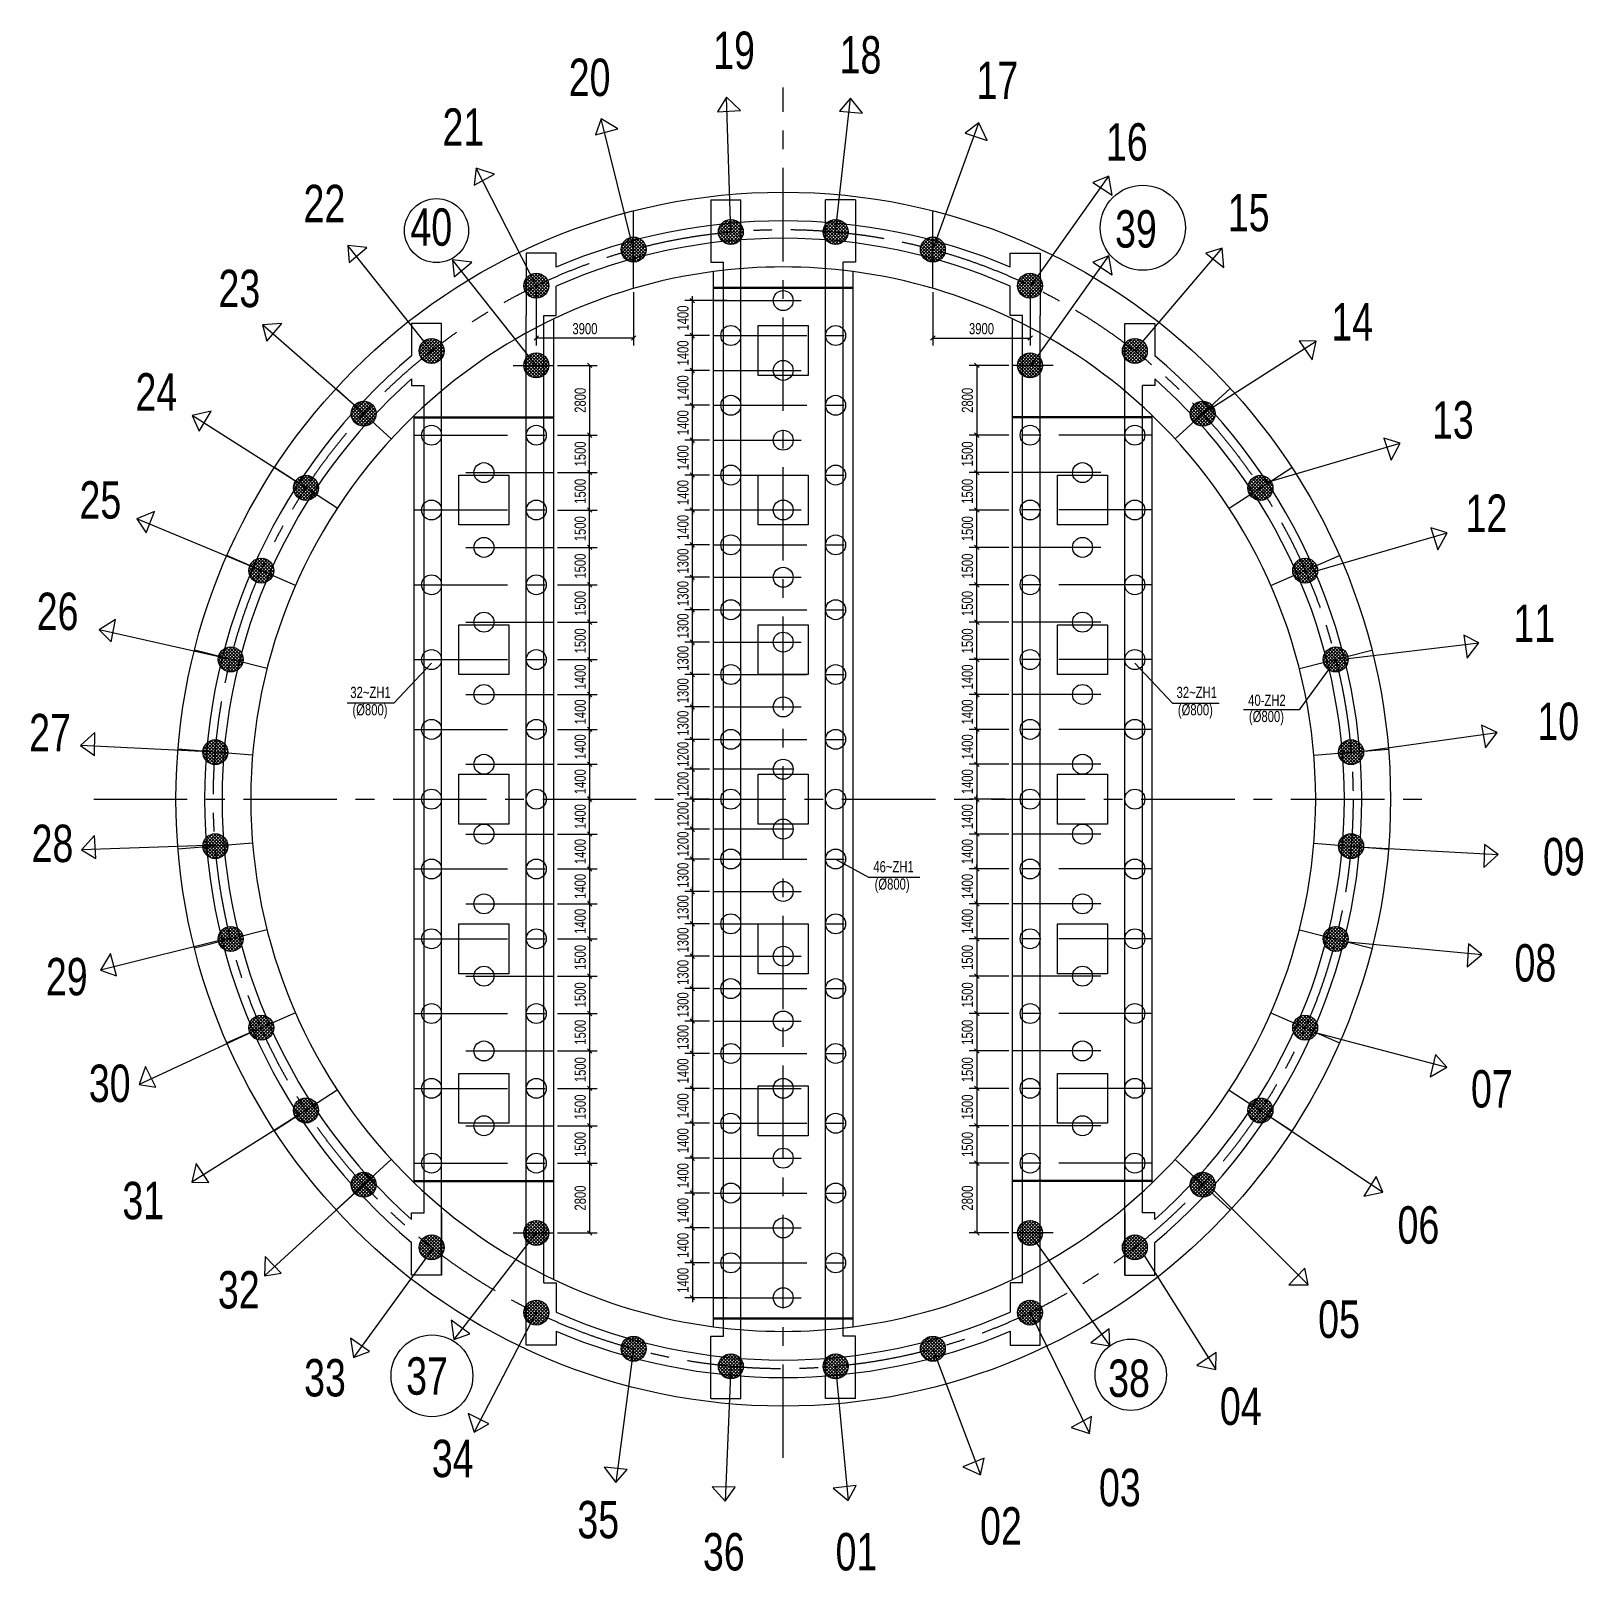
# Model space of a CAD drawing. Extents: x 878294 to 2409453, y -112941 to -40192.
# Drawn here: x 1013336 to 1054821, y -95334 to -54152 of the extents above; entities that cross this region are included whole.
import ezdxf

# ---------------------------------------------------------------- set-up
doc = ezdxf.new("R2010")
doc.units = 0
doc.header["$LTSCALE"] = 2000
doc.header["$MEASUREMENT"] = 0
doc.linetypes.add('CENTER', pattern=[2, 1.25, -0.25, 0.25, -0.25])
doc.layers.get('0').update_dxf_attribs({"linetype": 'CONTINUOUS'})
doc.layers.get('DEFPOINTS').update_dxf_attribs({"linetype": 'CONTINUOUS'})
for name, color, linetype in [('1', 3, 'CONTINUOUS'), ('6', 1, 'CONTINUOUS'), ('S_01', 3, 'CONTINUOUS'), ('S_02', 151, 'CENTER'), ('S_02_AXIS', 151, 'CENTER'), ('S_04', 2, 'CONTINUOUS'), ('S_05_DIMS', 7, 'CONTINUOUS'), ('S_07', 6, 'CONTINUOUS')]:
    doc.layers.add(name, color=color, linetype=linetype)
doc.layers.add('Not print layer', color=11, linetype='CONTINUOUS', plot=False)
doc.styles.add('KS', font='kstxt.shx', dxfattribs={"width": 0.75, "bigfont": 'kshz.shx'})
doc.dimstyles.new('KSDIM1.5', dxfattribs={"dimtxt": 300, "dimasz": 120, "dimexe": 200, "dimexo": 100, "dimgap": 100, "dimtad": 1, "dimdec": 0, "dimlfac": 1.5, "dimzin": 14, "dimdsep": 46, "dimtxsty": 'KS', "dimblk": 'ARCHTICK', "dimblk1": 'OBLIQUE', "dimblk2": 'OBLIQUE', "dimsah": 1, "dimcen": -900, "dimclrd": 7, "dimclre": 7, "dimclrt": 2, "dimadec": 0, "dimazin": 0, "dimtfac": 1, "dimtdec": 0, "dimtix": 1, "dimtmove": 2, "dimatfit": 2, "dimfxl": 200, "dimtolj": 1, "dimtzin": 14, "dimlwd": -3, "dimarcsym": 0})

msp = doc.modelspace()

# ---------------------------------------------------------------- texts
at = {"layer": 'S_04', "char_height": 1000, "attachment_point": 1, "style": 'KS'}
for s, width, heights, insert in [('19\\P', 450.1385, [0], (1031571.46, -54166.47)), ('18\\P', 450.1385, [0], (1034950.35, -54287)), ('20\\P', 450.1385, [0], (1027709.87, -54889.67)), ('17\\P', 450.1385, [0], (1038610.82, -54970.02)), ('21\\P', 450.1385, [0], (1024334.08, -56220.68)), ('16\\P', 450.1385, [0], (1042070.16, -56617.32)), ('22\\P', 450.1385, [0], (1020620.38, -58264.61)), ('40\\P', 450.1385, [0], (1023477.7, -58893.8)), ('15\\P', 450.1385, [0], (1045328.38, -58505.68)), ('39\\P', 450.1385, [0], (1042314.12, -58943.43)), ('23', 450.1385, [0], (1018346.69, -60535.65)), ('14\\P', 450.1385, [0], (1048094.93, -61428.71)), ('24\\P', 450.1385, [0], (1016129.14, -63301.42)), ('13\\P', 450.1385, [0], (1050784.92, -64051.57)), ('25\\P', 450.1385, [0], (1014632.02, -66190.77)), ('12\\P', 450.1385, [0], (1051681.58, -66546.5)), ('26\\P', 450.1385, [0], (1013488.78, -69171.05)), ('11\\P', 450.1385, [0], (1052962.53, -69489.22)), ('10 \\P', 450.1385, [0], (1053603, -72112.09)), ('27\\P', 450.1385, [0], (1013285.87, -72413.76)), ('28\\P', 450.1385, [0], (1013351.49, -75376.13)), ('09\\P', 450.1385, [0], (1053752.8, -75731.05)), ('08\\P', 450.1385, [0], (1052991.89, -78571.12)), ('29\\P', 450.1385, [0], (1013733.79, -78940.15)), ('30\\P', 450.1385, [0], (1014881.08, -81792.23)), ('07 \\P', 450.1385, [0], (1051827.92, -81940.58)), ('31\\P', 450.1385, [0], (1015777.82, -84927.13)), ('06 \\P', 450.1385, [0], (1049865.57, -85580.68)), ('32\\P', 450.1385, [0], (1018331.83, -87313.89)), ('05\\P', 1069.6918, [0], (1047743.03, -88100.74)), ('37\\P', 450.1385, [0], (1023363.98, -89619.75)), ('33\\P', 450.1385, [0], (1020635.81, -89666.31)), (' \\P38\\P', 450.1385, [0], (1042128.95, -88013.54)), ('04\\P', 1813.155, [0], (1045116.44, -90427.86)), ('34\\P', 450.1385, [0], (1024050.86, -91825.38)), (' \\P03\\P', 450.1385, [0], (1041884.25, -90934.11)), ('35\\P', 450.1385, [0], (1027940.24, -93461.1)), ('02\\P', 450.1385, [0], (1038705.84, -93629.41)), ('36\\P', 1000, [887.52], (1031297.39, -94319.85)), ('01\\P', 450.1385, [0], (1034842.64, -94318.39))]:
    msp.add_mtext_dynamic_manual_height_columns(s, width=width, gutter_width=1500, heights=heights, dxfattribs=dict(at, insert=insert))
at = {"layer": 'S_05_DIMS', "style": 'KS', "width": 0.75}
for s, p in [('32~ZH1', (1021871.27, -71989.04)), ('32~ZH1', (1043958.01, -71989.04)), ('(%%C800)', (1021928.41, -72452.47)), ('(%%C800)', (1043991.69, -72452.47)), ('40-ZH2', (1045872.11, -72198.12)), ('(%%C800)', (1045892.06, -72631.44)), ('46~ZH1', (1035851.54, -76650.14)), ('(%%C800)', (1035886.03, -77113.57))]:
    msp.add_text(s, height=300, dxfattribs=at).set_placement(p)

# ---------------------------------------------------------------- blocks, each defined once
blk = doc.blocks.new('_Oblique')
at = {"color": 0, "linetype": 'ByBlock', "lineweight": -2}
blk.add_line((-0.5, -0.5), (0.5, 0.5), dxfattribs=at)
blk = doc.blocks.new('*D220')
at = {"layer": 'DEFPOINTS', "color": 0, "transparency": 16777216}
for p in [(1027309, -63094), (1027309, -64961), (1028268, -64961)]:
    blk.add_point(p, dxfattribs=at)
at = {"layer": 'S_05_DIMS', "color": 7, "lineweight": -2, "transparency": 16777216}
for p, q in [((1027409, -63094), (1028468, -63094)), ((1027409, -64961), (1028468, -64961))]:
    blk.add_line(p, q, dxfattribs=at)
at = {"layer": 'S_05_DIMS', "color": 7, "lineweight": -3, "transparency": 16777216}
blk.add_line((1028268, -63094), (1028268, -64961), dxfattribs=at)
at = {"layer": 'S_05_DIMS', "color": 7, "lineweight": -3, "transparency": 16777216, "xscale": 120, "yscale": 120, "zscale": 120}
for p, rotation in [((1028268, -63094), 90), ((1028268, -64961), 270)]:
    blk.add_blockref('_Oblique', p, dxfattribs=dict(at, rotation=rotation))
at = {"layer": 'S_05_DIMS', "color": 2, "transparency": 16777216, "insert": (1028018, -64027), "char_height": 300, "attachment_point": 5, "rotation": 90, "style": 'KS'}
blk.add_mtext('\\A1;2800', dxfattribs=at)
blk = doc.blocks.new('_ArchTick')
at = {"color": 0, "linetype": 'ByBlock', "const_width": 0.3}
blk.add_lwpolyline([(-0.5, -0.5), (0.5, 0.5)], dxfattribs=at)
blk = doc.blocks.new('*D221')
at = {"layer": 'DEFPOINTS', "color": 0, "transparency": 16777216}
for p in [(1027309, -84427), (1027309, -86294), (1028268, -86294)]:
    blk.add_point(p, dxfattribs=at)
at = {"layer": 'S_05_DIMS', "color": 7, "lineweight": -2, "transparency": 16777216}
for p, q in [((1027409, -84427), (1028468, -84427)), ((1027409, -86294), (1028468, -86294))]:
    blk.add_line(p, q, dxfattribs=at)
at = {"layer": 'S_05_DIMS', "color": 7, "lineweight": -3, "transparency": 16777216}
blk.add_line((1028268, -84427), (1028268, -86294), dxfattribs=at)
at = {"layer": 'S_05_DIMS', "color": 7, "lineweight": -3, "transparency": 16777216, "xscale": 120, "yscale": 120, "zscale": 120}
for p, rotation in [((1028268, -84427), 90), ((1028268, -86294), 270)]:
    blk.add_blockref('_Oblique', p, dxfattribs=dict(at, rotation=rotation))
at = {"layer": 'S_05_DIMS', "color": 2, "transparency": 16777216, "insert": (1028018, -85361), "char_height": 300, "attachment_point": 5, "rotation": 90, "style": 'KS'}
blk.add_mtext('\\A1;2800', dxfattribs=at)
blk = doc.blocks.new('*D222')
at = {"layer": 'DEFPOINTS', "color": 0, "transparency": 16777216}
for p in [(1031576, -73094), (1031014, -73894), (1031576, -73894)]:
    blk.add_point(p, dxfattribs=at)
at = {"layer": 'S_05_DIMS', "color": 7, "lineweight": -3, "transparency": 16777216}
for p, q in [((1031014, -73094), (1031014, -72974)), ((1031014, -73094), (1031014, -73894)), ((1031014, -73894), (1031014, -74014))]:
    blk.add_line(p, q, dxfattribs=at)
at = {"layer": 'S_05_DIMS', "color": 7, "lineweight": -2, "transparency": 16777216}
for p, q in [((1031476, -73094), (1030814, -73094)), ((1031476, -73894), (1030814, -73894))]:
    blk.add_line(p, q, dxfattribs=at)
at = {"layer": 'S_05_DIMS', "color": 7, "lineweight": -3, "transparency": 16777216, "xscale": 120, "yscale": 120, "zscale": 120}
for p, rotation in [((1031014, -73094), 270), ((1031014, -73894), 90)]:
    blk.add_blockref('_Oblique', p, dxfattribs=dict(at, rotation=rotation))
at = {"layer": 'S_05_DIMS', "color": 2, "transparency": 16777216, "insert": (1030764, -73494), "char_height": 300, "attachment_point": 5, "rotation": 90, "style": 'KS'}
blk.add_mtext('\\A1;1200', dxfattribs=at)
blk = doc.blocks.new('*D223')
at = {"layer": 'DEFPOINTS', "color": 0, "transparency": 16777216}
for p in [(1031576, -73894), (1031014, -74694), (1031576, -74694)]:
    blk.add_point(p, dxfattribs=at)
at = {"layer": 'S_05_DIMS', "color": 7, "lineweight": -3, "transparency": 16777216}
for p, q in [((1031014, -73894), (1031014, -73774)), ((1031014, -73894), (1031014, -74694)), ((1031014, -74694), (1031014, -74814))]:
    blk.add_line(p, q, dxfattribs=at)
at = {"layer": 'S_05_DIMS', "color": 7, "lineweight": -2, "transparency": 16777216}
for p, q in [((1031476, -73894), (1030814, -73894)), ((1031476, -74694), (1030814, -74694))]:
    blk.add_line(p, q, dxfattribs=at)
at = {"layer": 'S_05_DIMS', "color": 7, "lineweight": -3, "transparency": 16777216, "xscale": 120, "yscale": 120, "zscale": 120}
for p, rotation in [((1031014, -73894), 270), ((1031014, -74694), 90)]:
    blk.add_blockref('_Oblique', p, dxfattribs=dict(at, rotation=rotation))
at = {"layer": 'S_05_DIMS', "color": 2, "transparency": 16777216, "insert": (1030764, -74294), "char_height": 300, "attachment_point": 5, "rotation": 90, "style": 'KS'}
blk.add_mtext('\\A1;1200', dxfattribs=at)
blk = doc.blocks.new('*D224')
at = {"layer": 'DEFPOINTS', "color": 0, "transparency": 16777216}
for p in [(1031576, -74694), (1031014, -75494), (1031576, -75494)]:
    blk.add_point(p, dxfattribs=at)
at = {"layer": 'S_05_DIMS', "color": 7, "lineweight": -3, "transparency": 16777216}
for p, q in [((1031014, -74694), (1031014, -74574)), ((1031014, -74694), (1031014, -75494)), ((1031014, -75494), (1031014, -75614))]:
    blk.add_line(p, q, dxfattribs=at)
at = {"layer": 'S_05_DIMS', "color": 7, "lineweight": -2, "transparency": 16777216}
for p, q in [((1031476, -74694), (1030814, -74694)), ((1031476, -75494), (1030814, -75494))]:
    blk.add_line(p, q, dxfattribs=at)
at = {"layer": 'S_05_DIMS', "color": 7, "lineweight": -3, "transparency": 16777216, "xscale": 120, "yscale": 120, "zscale": 120}
for p, rotation in [((1031014, -74694), 270), ((1031014, -75494), 90)]:
    blk.add_blockref('_Oblique', p, dxfattribs=dict(at, rotation=rotation))
at = {"layer": 'S_05_DIMS', "color": 2, "transparency": 16777216, "insert": (1030764, -75094), "char_height": 300, "attachment_point": 5, "rotation": 90, "style": 'KS'}
blk.add_mtext('\\A1;1200', dxfattribs=at)
blk = doc.blocks.new('*D225')
at = {"layer": 'DEFPOINTS', "color": 0, "transparency": 16777216}
for p in [(1031576, -75494), (1031014, -76294), (1031576, -76294)]:
    blk.add_point(p, dxfattribs=at)
at = {"layer": 'S_05_DIMS', "color": 7, "lineweight": -2, "transparency": 16777216}
for p, q in [((1031476, -75494), (1030814, -75494)), ((1031476, -76294), (1030814, -76294))]:
    blk.add_line(p, q, dxfattribs=at)
at = {"layer": 'S_05_DIMS', "color": 7, "lineweight": -3, "transparency": 16777216}
for p, q in [((1031014, -75494), (1031014, -75374)), ((1031014, -75494), (1031014, -76294)), ((1031014, -76294), (1031014, -76414))]:
    blk.add_line(p, q, dxfattribs=at)
at = {"layer": 'S_05_DIMS', "color": 7, "lineweight": -3, "transparency": 16777216, "xscale": 120, "yscale": 120, "zscale": 120}
for p, rotation in [((1031014, -75494), 270), ((1031014, -76294), 90)]:
    blk.add_blockref('_Oblique', p, dxfattribs=dict(at, rotation=rotation))
at = {"layer": 'S_05_DIMS', "color": 2, "transparency": 16777216, "insert": (1030764, -75894), "char_height": 300, "attachment_point": 5, "rotation": 90, "style": 'KS'}
blk.add_mtext('\\A1;1200', dxfattribs=at)
blk = doc.blocks.new('*D203')
at = {"layer": 'DEFPOINTS', "color": 0, "transparency": 16777216}
for p in [(1031576, -76294), (1031014, -77161), (1031576, -77161)]:
    blk.add_point(p, dxfattribs=at)
at = {"layer": 'S_05_DIMS', "color": 7, "lineweight": -2, "transparency": 16777216}
for p, q in [((1031476, -76294), (1030814, -76294)), ((1031476, -77161), (1030814, -77161))]:
    blk.add_line(p, q, dxfattribs=at)
at = {"layer": 'S_05_DIMS', "color": 7, "lineweight": -3, "transparency": 16777216}
for p, q in [((1031014, -76294), (1031014, -76174)), ((1031014, -76294), (1031014, -77161)), ((1031014, -77161), (1031014, -77281))]:
    blk.add_line(p, q, dxfattribs=at)
at = {"layer": 'S_05_DIMS', "color": 7, "lineweight": -3, "transparency": 16777216, "xscale": 120, "yscale": 120, "zscale": 120}
for p, rotation in [((1031014, -76294), 270), ((1031014, -77161), 90)]:
    blk.add_blockref('_Oblique', p, dxfattribs=dict(at, rotation=rotation))
at = {"layer": 'S_05_DIMS', "color": 2, "transparency": 16777216, "insert": (1030764, -76727), "char_height": 300, "attachment_point": 5, "rotation": 90, "style": 'KS'}
blk.add_mtext('\\A1;1300', dxfattribs=at)
blk = doc.blocks.new('*D204')
at = {"layer": 'DEFPOINTS', "color": 0, "transparency": 16777216}
for p in [(1031014, -77161), (1031576, -77161), (1031576, -78027)]:
    blk.add_point(p, dxfattribs=at)
at = {"layer": 'S_05_DIMS', "color": 7, "lineweight": -2, "transparency": 16777216}
for p, q in [((1031476, -77161), (1030814, -77161)), ((1031476, -78027), (1030814, -78027))]:
    blk.add_line(p, q, dxfattribs=at)
at = {"layer": 'S_05_DIMS', "color": 7, "lineweight": -3, "transparency": 16777216}
for p, q in [((1031014, -77161), (1031014, -77041)), ((1031014, -78027), (1031014, -77161)), ((1031014, -78027), (1031014, -78147))]:
    blk.add_line(p, q, dxfattribs=at)
at = {"layer": 'S_05_DIMS', "color": 7, "lineweight": -3, "transparency": 16777216, "xscale": 120, "yscale": 120, "zscale": 120}
for p, rotation in [((1031014, -77161), 270), ((1031014, -78027), 90)]:
    blk.add_blockref('_Oblique', p, dxfattribs=dict(at, rotation=rotation))
at = {"layer": 'S_05_DIMS', "color": 2, "transparency": 16777216, "insert": (1030764, -77594), "char_height": 300, "attachment_point": 5, "rotation": 90, "style": 'KS'}
blk.add_mtext('\\A1;1300', dxfattribs=at)
blk = doc.blocks.new('*D205')
at = {"layer": 'DEFPOINTS', "color": 0, "transparency": 16777216}
for p in [(1031476, -78027), (1031014, -78894), (1031576, -78894)]:
    blk.add_point(p, dxfattribs=at)
at = {"layer": 'S_05_DIMS', "color": 7, "lineweight": -3, "transparency": 16777216}
for p, q in [((1031014, -78027), (1031014, -77907)), ((1031014, -78027), (1031014, -78894)), ((1031014, -78894), (1031014, -79014))]:
    blk.add_line(p, q, dxfattribs=at)
at = {"layer": 'S_05_DIMS', "color": 7, "lineweight": -2, "transparency": 16777216}
for p, q in [((1031376, -78027), (1030814, -78027)), ((1031476, -78894), (1030814, -78894))]:
    blk.add_line(p, q, dxfattribs=at)
at = {"layer": 'S_05_DIMS', "color": 7, "lineweight": -3, "transparency": 16777216, "xscale": 120, "yscale": 120, "zscale": 120}
for p, rotation in [((1031014, -78027), 270), ((1031014, -78894), 90)]:
    blk.add_blockref('_Oblique', p, dxfattribs=dict(at, rotation=rotation))
at = {"layer": 'S_05_DIMS', "color": 2, "transparency": 16777216, "insert": (1030764, -78461), "char_height": 300, "attachment_point": 5, "rotation": 90, "style": 'KS'}
blk.add_mtext('\\A1;1300', dxfattribs=at)
blk = doc.blocks.new('*D206')
at = {"layer": 'DEFPOINTS', "color": 0, "transparency": 16777216}
for p in [(1031576, -78894), (1031014, -79761), (1031576, -79761)]:
    blk.add_point(p, dxfattribs=at)
at = {"layer": 'S_05_DIMS', "color": 7, "lineweight": -3, "transparency": 16777216}
for p, q in [((1031014, -78894), (1031014, -78774)), ((1031014, -78894), (1031014, -79761)), ((1031014, -79761), (1031014, -79881))]:
    blk.add_line(p, q, dxfattribs=at)
at = {"layer": 'S_05_DIMS', "color": 7, "lineweight": -2, "transparency": 16777216}
for p, q in [((1031476, -78894), (1030814, -78894)), ((1031476, -79761), (1030814, -79761))]:
    blk.add_line(p, q, dxfattribs=at)
at = {"layer": 'S_05_DIMS', "color": 7, "lineweight": -3, "transparency": 16777216, "xscale": 120, "yscale": 120, "zscale": 120}
for p, rotation in [((1031014, -78894), 270), ((1031014, -79761), 90)]:
    blk.add_blockref('_Oblique', p, dxfattribs=dict(at, rotation=rotation))
at = {"layer": 'S_05_DIMS', "color": 2, "transparency": 16777216, "insert": (1030764, -79327), "char_height": 300, "attachment_point": 5, "rotation": 90, "style": 'KS'}
blk.add_mtext('\\A1;1300', dxfattribs=at)
blk = doc.blocks.new('*D207')
at = {"layer": 'DEFPOINTS', "color": 0, "transparency": 16777216}
for p in [(1031576, -79761), (1031014, -80627), (1031576, -80627)]:
    blk.add_point(p, dxfattribs=at)
at = {"layer": 'S_05_DIMS', "color": 7, "lineweight": -3, "transparency": 16777216}
for p, q in [((1031014, -79761), (1031014, -79641)), ((1031014, -79761), (1031014, -80627)), ((1031014, -80627), (1031014, -80747))]:
    blk.add_line(p, q, dxfattribs=at)
at = {"layer": 'S_05_DIMS', "color": 7, "lineweight": -2, "transparency": 16777216}
for p, q in [((1031476, -79761), (1030814, -79761)), ((1031476, -80627), (1030814, -80627))]:
    blk.add_line(p, q, dxfattribs=at)
at = {"layer": 'S_05_DIMS', "color": 7, "lineweight": -3, "transparency": 16777216, "xscale": 120, "yscale": 120, "zscale": 120}
for p, rotation in [((1031014, -79761), 270), ((1031014, -80627), 90)]:
    blk.add_blockref('_Oblique', p, dxfattribs=dict(at, rotation=rotation))
at = {"layer": 'S_05_DIMS', "color": 2, "transparency": 16777216, "insert": (1030764, -80194), "char_height": 300, "attachment_point": 5, "rotation": 90, "style": 'KS'}
blk.add_mtext('\\A1;1300', dxfattribs=at)
blk = doc.blocks.new('*D208')
at = {"layer": 'DEFPOINTS', "color": 0, "transparency": 16777216}
for p in [(1031576, -80627), (1031014, -81494), (1031576, -81494)]:
    blk.add_point(p, dxfattribs=at)
at = {"layer": 'S_05_DIMS', "color": 7, "lineweight": -2, "transparency": 16777216}
for p, q in [((1031476, -80627), (1030814, -80627)), ((1031476, -81494), (1030814, -81494))]:
    blk.add_line(p, q, dxfattribs=at)
at = {"layer": 'S_05_DIMS', "color": 7, "lineweight": -3, "transparency": 16777216}
for p, q in [((1031014, -80627), (1031014, -80507)), ((1031014, -80627), (1031014, -81494)), ((1031014, -81494), (1031014, -81614))]:
    blk.add_line(p, q, dxfattribs=at)
at = {"layer": 'S_05_DIMS', "color": 7, "lineweight": -3, "transparency": 16777216, "xscale": 120, "yscale": 120, "zscale": 120}
for p, rotation in [((1031014, -80627), 270), ((1031014, -81494), 90)]:
    blk.add_blockref('_Oblique', p, dxfattribs=dict(at, rotation=rotation))
at = {"layer": 'S_05_DIMS', "color": 2, "transparency": 16777216, "insert": (1030764, -81061), "char_height": 300, "attachment_point": 5, "rotation": 90, "style": 'KS'}
blk.add_mtext('\\A1;1300', dxfattribs=at)
blk = doc.blocks.new('*D209')
at = {"layer": 'DEFPOINTS', "color": 0, "transparency": 16777216}
for p in [(1031576, -81494), (1031014, -82427), (1031576, -82427)]:
    blk.add_point(p, dxfattribs=at)
at = {"layer": 'S_05_DIMS', "color": 7, "lineweight": -2, "transparency": 16777216}
for p, q in [((1031476, -81494), (1030814, -81494)), ((1031476, -82427), (1030814, -82427))]:
    blk.add_line(p, q, dxfattribs=at)
at = {"layer": 'S_05_DIMS', "color": 7, "lineweight": -3, "transparency": 16777216}
for p, q in [((1031014, -81494), (1031014, -81374)), ((1031014, -81494), (1031014, -82427)), ((1031014, -82427), (1031014, -82547))]:
    blk.add_line(p, q, dxfattribs=at)
at = {"layer": 'S_05_DIMS', "color": 7, "lineweight": -3, "transparency": 16777216, "xscale": 120, "yscale": 120, "zscale": 120}
for p, rotation in [((1031014, -81494), 270), ((1031014, -82427), 90)]:
    blk.add_blockref('_Oblique', p, dxfattribs=dict(at, rotation=rotation))
at = {"layer": 'S_05_DIMS', "color": 2, "transparency": 16777216, "insert": (1030764, -81961), "char_height": 300, "attachment_point": 5, "rotation": 90, "style": 'KS'}
blk.add_mtext('\\A1;1400', dxfattribs=at)
blk = doc.blocks.new('*D210')
at = {"layer": 'DEFPOINTS', "color": 0, "transparency": 16777216}
for p in [(1031576, -82427), (1031014, -83361), (1031576, -83361)]:
    blk.add_point(p, dxfattribs=at)
at = {"layer": 'S_05_DIMS', "color": 7, "lineweight": -2, "transparency": 16777216}
for p, q in [((1031476, -82427), (1030814, -82427)), ((1031476, -83361), (1030814, -83361))]:
    blk.add_line(p, q, dxfattribs=at)
at = {"layer": 'S_05_DIMS', "color": 7, "lineweight": -3, "transparency": 16777216}
for p, q in [((1031014, -82427), (1031014, -82307)), ((1031014, -82427), (1031014, -83361)), ((1031014, -83361), (1031014, -83481))]:
    blk.add_line(p, q, dxfattribs=at)
at = {"layer": 'S_05_DIMS', "color": 7, "lineweight": -3, "transparency": 16777216, "xscale": 120, "yscale": 120, "zscale": 120}
for p, rotation in [((1031014, -82427), 270), ((1031014, -83361), 90)]:
    blk.add_blockref('_Oblique', p, dxfattribs=dict(at, rotation=rotation))
at = {"layer": 'S_05_DIMS', "color": 2, "transparency": 16777216, "insert": (1030764, -82894), "char_height": 300, "attachment_point": 5, "rotation": 90, "style": 'KS'}
blk.add_mtext('\\A1;1400', dxfattribs=at)
blk = doc.blocks.new('*D211')
at = {"layer": 'DEFPOINTS', "color": 0, "transparency": 16777216}
for p in [(1031576, -83361), (1031014, -84294), (1031576, -84294)]:
    blk.add_point(p, dxfattribs=at)
at = {"layer": 'S_05_DIMS', "color": 7, "lineweight": -2, "transparency": 16777216}
for p, q in [((1031476, -83361), (1030814, -83361)), ((1031476, -84294), (1030814, -84294))]:
    blk.add_line(p, q, dxfattribs=at)
at = {"layer": 'S_05_DIMS', "color": 7, "lineweight": -3, "transparency": 16777216}
for p, q in [((1031014, -83361), (1031014, -83241)), ((1031014, -83361), (1031014, -84294)), ((1031014, -84294), (1031014, -84414))]:
    blk.add_line(p, q, dxfattribs=at)
at = {"layer": 'S_05_DIMS', "color": 7, "lineweight": -3, "transparency": 16777216, "xscale": 120, "yscale": 120, "zscale": 120}
for p, rotation in [((1031014, -83361), 270), ((1031014, -84294), 90)]:
    blk.add_blockref('_Oblique', p, dxfattribs=dict(at, rotation=rotation))
at = {"layer": 'S_05_DIMS', "color": 2, "transparency": 16777216, "insert": (1030764, -83827), "char_height": 300, "attachment_point": 5, "rotation": 90, "style": 'KS'}
blk.add_mtext('\\A1;1400', dxfattribs=at)
blk = doc.blocks.new('*D212')
at = {"layer": 'DEFPOINTS', "color": 0, "transparency": 16777216}
for p in [(1031576, -84294), (1031014, -85227), (1031576, -85227)]:
    blk.add_point(p, dxfattribs=at)
at = {"layer": 'S_05_DIMS', "color": 7, "lineweight": -3, "transparency": 16777216}
for p, q in [((1031014, -84294), (1031014, -84174)), ((1031014, -84294), (1031014, -85227)), ((1031014, -85227), (1031014, -85347))]:
    blk.add_line(p, q, dxfattribs=at)
at = {"layer": 'S_05_DIMS', "color": 7, "lineweight": -2, "transparency": 16777216}
for p, q in [((1031476, -84294), (1030814, -84294)), ((1031476, -85227), (1030814, -85227))]:
    blk.add_line(p, q, dxfattribs=at)
at = {"layer": 'S_05_DIMS', "color": 7, "lineweight": -3, "transparency": 16777216, "xscale": 120, "yscale": 120, "zscale": 120}
for p, rotation in [((1031014, -84294), 270), ((1031014, -85227), 90)]:
    blk.add_blockref('_Oblique', p, dxfattribs=dict(at, rotation=rotation))
at = {"layer": 'S_05_DIMS', "color": 2, "transparency": 16777216, "insert": (1030764, -84761), "char_height": 300, "attachment_point": 5, "rotation": 90, "style": 'KS'}
blk.add_mtext('\\A1;1400', dxfattribs=at)
blk = doc.blocks.new('*D213')
at = {"layer": 'DEFPOINTS', "color": 0, "transparency": 16777216}
for p in [(1031576, -85227), (1031014, -86161), (1031576, -86161)]:
    blk.add_point(p, dxfattribs=at)
at = {"layer": 'S_05_DIMS', "color": 7, "lineweight": -2, "transparency": 16777216}
for p, q in [((1031476, -85227), (1030814, -85227)), ((1031476, -86161), (1030814, -86161))]:
    blk.add_line(p, q, dxfattribs=at)
at = {"layer": 'S_05_DIMS', "color": 7, "lineweight": -3, "transparency": 16777216}
for p, q in [((1031014, -85227), (1031014, -85107)), ((1031014, -85227), (1031014, -86161)), ((1031014, -86161), (1031014, -86281))]:
    blk.add_line(p, q, dxfattribs=at)
at = {"layer": 'S_05_DIMS', "color": 7, "lineweight": -3, "transparency": 16777216, "xscale": 120, "yscale": 120, "zscale": 120}
for p, rotation in [((1031014, -85227), 270), ((1031014, -86161), 90)]:
    blk.add_blockref('_Oblique', p, dxfattribs=dict(at, rotation=rotation))
at = {"layer": 'S_05_DIMS', "color": 2, "transparency": 16777216, "insert": (1030764, -85694), "char_height": 300, "attachment_point": 5, "rotation": 90, "style": 'KS'}
blk.add_mtext('\\A1;1400', dxfattribs=at)
blk = doc.blocks.new('*D214')
at = {"layer": 'DEFPOINTS', "color": 0, "transparency": 16777216}
for p in [(1031576, -86161), (1031014, -87094), (1031576, -87094)]:
    blk.add_point(p, dxfattribs=at)
at = {"layer": 'S_05_DIMS', "color": 7, "lineweight": -2, "transparency": 16777216}
for p, q in [((1031476, -86161), (1030814, -86161)), ((1031476, -87094), (1030814, -87094))]:
    blk.add_line(p, q, dxfattribs=at)
at = {"layer": 'S_05_DIMS', "color": 7, "lineweight": -3, "transparency": 16777216}
for p, q in [((1031014, -86161), (1031014, -86041)), ((1031014, -86161), (1031014, -87094)), ((1031014, -87094), (1031014, -87214))]:
    blk.add_line(p, q, dxfattribs=at)
at = {"layer": 'S_05_DIMS', "color": 7, "lineweight": -3, "transparency": 16777216, "xscale": 120, "yscale": 120, "zscale": 120}
for p, rotation in [((1031014, -86161), 270), ((1031014, -87094), 90)]:
    blk.add_blockref('_Oblique', p, dxfattribs=dict(at, rotation=rotation))
at = {"layer": 'S_05_DIMS', "color": 2, "transparency": 16777216, "insert": (1030764, -86627), "char_height": 300, "attachment_point": 5, "rotation": 90, "style": 'KS'}
blk.add_mtext('\\A1;1400', dxfattribs=at)
blk = doc.blocks.new('*D215')
at = {"layer": 'DEFPOINTS', "color": 0, "transparency": 16777216}
for p in [(1031576, -87094), (1031014, -88027), (1032043, -88027)]:
    blk.add_point(p, dxfattribs=at)
at = {"layer": 'S_05_DIMS', "color": 7, "lineweight": -2, "transparency": 16777216}
for p, q in [((1031476, -87094), (1030814, -87094)), ((1031943, -88027), (1030814, -88027))]:
    blk.add_line(p, q, dxfattribs=at)
at = {"layer": 'S_05_DIMS', "color": 7, "lineweight": -3, "transparency": 16777216}
for p, q in [((1031014, -87094), (1031014, -86974)), ((1031014, -87094), (1031014, -88027)), ((1031014, -88027), (1031014, -88147))]:
    blk.add_line(p, q, dxfattribs=at)
at = {"layer": 'S_05_DIMS', "color": 7, "lineweight": -3, "transparency": 16777216, "xscale": 120, "yscale": 120, "zscale": 120}
for p, rotation in [((1031014, -87094), 270), ((1031014, -88027), 90)]:
    blk.add_blockref('_Oblique', p, dxfattribs=dict(at, rotation=rotation))
at = {"layer": 'S_05_DIMS', "color": 2, "transparency": 16777216, "insert": (1030764, -87561), "char_height": 300, "attachment_point": 5, "rotation": 90, "style": 'KS'}
blk.add_mtext('\\A1;1400', dxfattribs=at)
blk = doc.blocks.new('*D216')
at = {"layer": 'DEFPOINTS', "color": 0, "transparency": 16777216}
for p in [(1031014, -72227), (1031576, -72227), (1031576, -73094)]:
    blk.add_point(p, dxfattribs=at)
at = {"layer": 'S_05_DIMS', "color": 7, "lineweight": -3, "transparency": 16777216}
for p, q in [((1031014, -72227), (1031014, -72107)), ((1031014, -73094), (1031014, -72227)), ((1031014, -73094), (1031014, -73214))]:
    blk.add_line(p, q, dxfattribs=at)
at = {"layer": 'S_05_DIMS', "color": 7, "lineweight": -2, "transparency": 16777216}
for p, q in [((1031476, -72227), (1030814, -72227)), ((1031476, -73094), (1030814, -73094))]:
    blk.add_line(p, q, dxfattribs=at)
at = {"layer": 'S_05_DIMS', "color": 7, "lineweight": -3, "transparency": 16777216, "xscale": 120, "yscale": 120, "zscale": 120}
for p, rotation in [((1031014, -72227), 270), ((1031014, -73094), 90)]:
    blk.add_blockref('_Oblique', p, dxfattribs=dict(at, rotation=rotation))
at = {"layer": 'S_05_DIMS', "color": 2, "transparency": 16777216, "insert": (1030764, -72661), "char_height": 300, "attachment_point": 5, "rotation": 90, "style": 'KS'}
blk.add_mtext('\\A1;1300', dxfattribs=at)
blk = doc.blocks.new('*D217')
at = {"layer": 'DEFPOINTS', "color": 0, "transparency": 16777216}
for p in [(1031576, -71361), (1031014, -72227), (1031576, -72227)]:
    blk.add_point(p, dxfattribs=at)
at = {"layer": 'S_05_DIMS', "color": 7, "lineweight": -3, "transparency": 16777216}
for p, q in [((1031014, -71361), (1031014, -71241)), ((1031014, -71361), (1031014, -72227)), ((1031014, -72227), (1031014, -72347))]:
    blk.add_line(p, q, dxfattribs=at)
at = {"layer": 'S_05_DIMS', "color": 7, "lineweight": -2, "transparency": 16777216}
for p, q in [((1031476, -71361), (1030814, -71361)), ((1031476, -72227), (1030814, -72227))]:
    blk.add_line(p, q, dxfattribs=at)
at = {"layer": 'S_05_DIMS', "color": 7, "lineweight": -3, "transparency": 16777216, "xscale": 120, "yscale": 120, "zscale": 120}
for p, rotation in [((1031014, -71361), 270), ((1031014, -72227), 90)]:
    blk.add_blockref('_Oblique', p, dxfattribs=dict(at, rotation=rotation))
at = {"layer": 'S_05_DIMS', "color": 2, "transparency": 16777216, "insert": (1030764, -71794), "char_height": 300, "attachment_point": 5, "rotation": 90, "style": 'KS'}
blk.add_mtext('\\A1;1300', dxfattribs=at)
blk = doc.blocks.new('*D218')
at = {"layer": 'DEFPOINTS', "color": 0, "transparency": 16777216}
for p in [(1031014, -70494), (1031576, -70494), (1031476, -71361)]:
    blk.add_point(p, dxfattribs=at)
at = {"layer": 'S_05_DIMS', "color": 7, "lineweight": -2, "transparency": 16777216}
for p, q in [((1031476, -70494), (1030814, -70494)), ((1031376, -71361), (1030814, -71361))]:
    blk.add_line(p, q, dxfattribs=at)
at = {"layer": 'S_05_DIMS', "color": 7, "lineweight": -3, "transparency": 16777216}
for p, q in [((1031014, -70494), (1031014, -70374)), ((1031014, -71361), (1031014, -70494)), ((1031014, -71361), (1031014, -71481))]:
    blk.add_line(p, q, dxfattribs=at)
at = {"layer": 'S_05_DIMS', "color": 7, "lineweight": -3, "transparency": 16777216, "xscale": 120, "yscale": 120, "zscale": 120}
for p, rotation in [((1031014, -70494), 270), ((1031014, -71361), 90)]:
    blk.add_blockref('_Oblique', p, dxfattribs=dict(at, rotation=rotation))
at = {"layer": 'S_05_DIMS', "color": 2, "transparency": 16777216, "insert": (1030764, -70927), "char_height": 300, "attachment_point": 5, "rotation": 90, "style": 'KS'}
blk.add_mtext('\\A1;1300', dxfattribs=at)
blk = doc.blocks.new('*D219')
at = {"layer": 'DEFPOINTS', "color": 0, "transparency": 16777216}
for p in [(1031014, -69627), (1031576, -69627), (1031576, -70494)]:
    blk.add_point(p, dxfattribs=at)
at = {"layer": 'S_05_DIMS', "color": 7, "lineweight": -2, "transparency": 16777216}
for p, q in [((1031476, -69627), (1030814, -69627)), ((1031476, -70494), (1030814, -70494))]:
    blk.add_line(p, q, dxfattribs=at)
at = {"layer": 'S_05_DIMS', "color": 7, "lineweight": -3, "transparency": 16777216}
for p, q in [((1031014, -69627), (1031014, -69507)), ((1031014, -70494), (1031014, -69627)), ((1031014, -70494), (1031014, -70614))]:
    blk.add_line(p, q, dxfattribs=at)
at = {"layer": 'S_05_DIMS', "color": 7, "lineweight": -3, "transparency": 16777216, "xscale": 120, "yscale": 120, "zscale": 120}
for p, rotation in [((1031014, -69627), 270), ((1031014, -70494), 90)]:
    blk.add_blockref('_Oblique', p, dxfattribs=dict(at, rotation=rotation))
at = {"layer": 'S_05_DIMS', "color": 2, "transparency": 16777216, "insert": (1030764, -70061), "char_height": 300, "attachment_point": 5, "rotation": 90, "style": 'KS'}
blk.add_mtext('\\A1;1300', dxfattribs=at)
blk = doc.blocks.new('*D162')
at = {"layer": 'DEFPOINTS', "color": 0, "transparency": 16777216}
for p in [(1031014, -68761), (1031576, -68761), (1031576, -69627)]:
    blk.add_point(p, dxfattribs=at)
at = {"layer": 'S_05_DIMS', "color": 7, "lineweight": -2, "transparency": 16777216}
for p, q in [((1031476, -68761), (1030814, -68761)), ((1031476, -69627), (1030814, -69627))]:
    blk.add_line(p, q, dxfattribs=at)
at = {"layer": 'S_05_DIMS', "color": 7, "lineweight": -3, "transparency": 16777216}
for p, q in [((1031014, -68761), (1031014, -68641)), ((1031014, -69627), (1031014, -68761)), ((1031014, -69627), (1031014, -69747))]:
    blk.add_line(p, q, dxfattribs=at)
at = {"layer": 'S_05_DIMS', "color": 7, "lineweight": -3, "transparency": 16777216, "xscale": 120, "yscale": 120, "zscale": 120}
for p, rotation in [((1031014, -68761), 270), ((1031014, -69627), 90)]:
    blk.add_blockref('_Oblique', p, dxfattribs=dict(at, rotation=rotation))
at = {"layer": 'S_05_DIMS', "color": 2, "transparency": 16777216, "insert": (1030764, -69194), "char_height": 300, "attachment_point": 5, "rotation": 90, "style": 'KS'}
blk.add_mtext('\\A1;1300', dxfattribs=at)
blk = doc.blocks.new('*D163')
at = {"layer": 'DEFPOINTS', "color": 0, "transparency": 16777216}
for p in [(1031014, -67894), (1031576, -67894), (1031576, -68761)]:
    blk.add_point(p, dxfattribs=at)
at = {"layer": 'S_05_DIMS', "color": 7, "lineweight": -2, "transparency": 16777216}
for p, q in [((1031476, -67894), (1030814, -67894)), ((1031476, -68761), (1030814, -68761))]:
    blk.add_line(p, q, dxfattribs=at)
at = {"layer": 'S_05_DIMS', "color": 7, "lineweight": -3, "transparency": 16777216}
for p, q in [((1031014, -67894), (1031014, -67774)), ((1031014, -68761), (1031014, -67894)), ((1031014, -68761), (1031014, -68881))]:
    blk.add_line(p, q, dxfattribs=at)
at = {"layer": 'S_05_DIMS', "color": 7, "lineweight": -3, "transparency": 16777216, "xscale": 120, "yscale": 120, "zscale": 120}
for p, rotation in [((1031014, -67894), 270), ((1031014, -68761), 90)]:
    blk.add_blockref('_Oblique', p, dxfattribs=dict(at, rotation=rotation))
at = {"layer": 'S_05_DIMS', "color": 2, "transparency": 16777216, "insert": (1030764, -68327), "char_height": 300, "attachment_point": 5, "rotation": 90, "style": 'KS'}
blk.add_mtext('\\A1;1300', dxfattribs=at)
blk = doc.blocks.new('*D164')
at = {"layer": 'DEFPOINTS', "color": 0, "transparency": 16777216}
for p in [(1031014, -66961), (1031576, -66961), (1031576, -67894)]:
    blk.add_point(p, dxfattribs=at)
at = {"layer": 'S_05_DIMS', "color": 7, "lineweight": -2, "transparency": 16777216}
for p, q in [((1031476, -66961), (1030814, -66961)), ((1031476, -67894), (1030814, -67894))]:
    blk.add_line(p, q, dxfattribs=at)
at = {"layer": 'S_05_DIMS', "color": 7, "lineweight": -3, "transparency": 16777216}
for p, q in [((1031014, -66961), (1031014, -66841)), ((1031014, -67894), (1031014, -66961)), ((1031014, -67894), (1031014, -68014))]:
    blk.add_line(p, q, dxfattribs=at)
at = {"layer": 'S_05_DIMS', "color": 7, "lineweight": -3, "transparency": 16777216, "xscale": 120, "yscale": 120, "zscale": 120}
for p, rotation in [((1031014, -66961), 270), ((1031014, -67894), 90)]:
    blk.add_blockref('_Oblique', p, dxfattribs=dict(at, rotation=rotation))
at = {"layer": 'S_05_DIMS', "color": 2, "transparency": 16777216, "insert": (1030764, -67427), "char_height": 300, "attachment_point": 5, "rotation": 90, "style": 'KS'}
blk.add_mtext('\\A1;1400', dxfattribs=at)
blk = doc.blocks.new('*D165')
at = {"layer": 'DEFPOINTS', "color": 0, "transparency": 16777216}
for p in [(1031014, -66027), (1031576, -66027), (1031576, -66961)]:
    blk.add_point(p, dxfattribs=at)
at = {"layer": 'S_05_DIMS', "color": 7, "lineweight": -3, "transparency": 16777216}
for p, q in [((1031014, -66027), (1031014, -65907)), ((1031014, -66961), (1031014, -66027)), ((1031014, -66961), (1031014, -67081))]:
    blk.add_line(p, q, dxfattribs=at)
at = {"layer": 'S_05_DIMS', "color": 7, "lineweight": -2, "transparency": 16777216}
for p, q in [((1031476, -66027), (1030814, -66027)), ((1031476, -66961), (1030814, -66961))]:
    blk.add_line(p, q, dxfattribs=at)
at = {"layer": 'S_05_DIMS', "color": 7, "lineweight": -3, "transparency": 16777216, "xscale": 120, "yscale": 120, "zscale": 120}
for p, rotation in [((1031014, -66027), 270), ((1031014, -66961), 90)]:
    blk.add_blockref('_Oblique', p, dxfattribs=dict(at, rotation=rotation))
at = {"layer": 'S_05_DIMS', "color": 2, "transparency": 16777216, "insert": (1030764, -66494), "char_height": 300, "attachment_point": 5, "rotation": 90, "style": 'KS'}
blk.add_mtext('\\A1;1400', dxfattribs=at)
blk = doc.blocks.new('*D166')
at = {"layer": 'DEFPOINTS', "color": 0, "transparency": 16777216}
for p in [(1031014, -65094), (1031576, -65094), (1031576, -66027)]:
    blk.add_point(p, dxfattribs=at)
at = {"layer": 'S_05_DIMS', "color": 7, "lineweight": -2, "transparency": 16777216}
for p, q in [((1031476, -65094), (1030814, -65094)), ((1031476, -66027), (1030814, -66027))]:
    blk.add_line(p, q, dxfattribs=at)
at = {"layer": 'S_05_DIMS', "color": 7, "lineweight": -3, "transparency": 16777216}
for p, q in [((1031014, -65094), (1031014, -64974)), ((1031014, -66027), (1031014, -65094)), ((1031014, -66027), (1031014, -66147))]:
    blk.add_line(p, q, dxfattribs=at)
at = {"layer": 'S_05_DIMS', "color": 7, "lineweight": -3, "transparency": 16777216, "xscale": 120, "yscale": 120, "zscale": 120}
for p, rotation in [((1031014, -65094), 270), ((1031014, -66027), 90)]:
    blk.add_blockref('_Oblique', p, dxfattribs=dict(at, rotation=rotation))
at = {"layer": 'S_05_DIMS', "color": 2, "transparency": 16777216, "insert": (1030764, -65561), "char_height": 300, "attachment_point": 5, "rotation": 90, "style": 'KS'}
blk.add_mtext('\\A1;1400', dxfattribs=at)
blk = doc.blocks.new('*D167')
at = {"layer": 'DEFPOINTS', "color": 0, "transparency": 16777216}
for p in [(1031014, -64161), (1031576, -64161), (1031576, -65094)]:
    blk.add_point(p, dxfattribs=at)
at = {"layer": 'S_05_DIMS', "color": 7, "lineweight": -2, "transparency": 16777216}
for p, q in [((1031476, -64161), (1030814, -64161)), ((1031476, -65094), (1030814, -65094))]:
    blk.add_line(p, q, dxfattribs=at)
at = {"layer": 'S_05_DIMS', "color": 7, "lineweight": -3, "transparency": 16777216}
for p, q in [((1031014, -64161), (1031014, -64041)), ((1031014, -65094), (1031014, -64161)), ((1031014, -65094), (1031014, -65214))]:
    blk.add_line(p, q, dxfattribs=at)
at = {"layer": 'S_05_DIMS', "color": 7, "lineweight": -3, "transparency": 16777216, "xscale": 120, "yscale": 120, "zscale": 120}
for p, rotation in [((1031014, -64161), 270), ((1031014, -65094), 90)]:
    blk.add_blockref('_Oblique', p, dxfattribs=dict(at, rotation=rotation))
at = {"layer": 'S_05_DIMS', "color": 2, "transparency": 16777216, "insert": (1030764, -64627), "char_height": 300, "attachment_point": 5, "rotation": 90, "style": 'KS'}
blk.add_mtext('\\A1;1400', dxfattribs=at)
blk = doc.blocks.new('*D168')
at = {"layer": 'DEFPOINTS', "color": 0, "transparency": 16777216}
for p in [(1031014, -63227), (1031576, -63227), (1031576, -64161)]:
    blk.add_point(p, dxfattribs=at)
at = {"layer": 'S_05_DIMS', "color": 7, "lineweight": -2, "transparency": 16777216}
for p, q in [((1031476, -63227), (1030814, -63227)), ((1031476, -64161), (1030814, -64161))]:
    blk.add_line(p, q, dxfattribs=at)
at = {"layer": 'S_05_DIMS', "color": 7, "lineweight": -3, "transparency": 16777216}
for p, q in [((1031014, -63227), (1031014, -63107)), ((1031014, -64161), (1031014, -63227)), ((1031014, -64161), (1031014, -64281))]:
    blk.add_line(p, q, dxfattribs=at)
at = {"layer": 'S_05_DIMS', "color": 7, "lineweight": -3, "transparency": 16777216, "xscale": 120, "yscale": 120, "zscale": 120}
for p, rotation in [((1031014, -63227), 270), ((1031014, -64161), 90)]:
    blk.add_blockref('_Oblique', p, dxfattribs=dict(at, rotation=rotation))
at = {"layer": 'S_05_DIMS', "color": 2, "transparency": 16777216, "insert": (1030764, -63694), "char_height": 300, "attachment_point": 5, "rotation": 90, "style": 'KS'}
blk.add_mtext('\\A1;1400', dxfattribs=at)
blk = doc.blocks.new('*D169')
at = {"layer": 'DEFPOINTS', "color": 0, "transparency": 16777216}
for p in [(1031014, -62294), (1031576, -62294), (1031576, -63227)]:
    blk.add_point(p, dxfattribs=at)
at = {"layer": 'S_05_DIMS', "color": 7, "lineweight": -3, "transparency": 16777216}
for p, q in [((1031014, -62294), (1031014, -62174)), ((1031014, -63227), (1031014, -62294)), ((1031014, -63227), (1031014, -63347))]:
    blk.add_line(p, q, dxfattribs=at)
at = {"layer": 'S_05_DIMS', "color": 7, "lineweight": -2, "transparency": 16777216}
for p, q in [((1031476, -62294), (1030814, -62294)), ((1031476, -63227), (1030814, -63227))]:
    blk.add_line(p, q, dxfattribs=at)
at = {"layer": 'S_05_DIMS', "color": 7, "lineweight": -3, "transparency": 16777216, "xscale": 120, "yscale": 120, "zscale": 120}
for p, rotation in [((1031014, -62294), 270), ((1031014, -63227), 90)]:
    blk.add_blockref('_Oblique', p, dxfattribs=dict(at, rotation=rotation))
at = {"layer": 'S_05_DIMS', "color": 2, "transparency": 16777216, "insert": (1030764, -62761), "char_height": 300, "attachment_point": 5, "rotation": 90, "style": 'KS'}
blk.add_mtext('\\A1;1400', dxfattribs=at)
blk = doc.blocks.new('*D170')
at = {"layer": 'DEFPOINTS', "color": 0, "transparency": 16777216}
for p in [(1031014, -61361), (1032043, -61361), (1031576, -62294)]:
    blk.add_point(p, dxfattribs=at)
at = {"layer": 'S_05_DIMS', "color": 7, "lineweight": -2, "transparency": 16777216}
for p, q in [((1031943, -61361), (1030814, -61361)), ((1031476, -62294), (1030814, -62294))]:
    blk.add_line(p, q, dxfattribs=at)
at = {"layer": 'S_05_DIMS', "color": 7, "lineweight": -3, "transparency": 16777216}
for p, q in [((1031014, -61361), (1031014, -61241)), ((1031014, -62294), (1031014, -61361)), ((1031014, -62294), (1031014, -62414))]:
    blk.add_line(p, q, dxfattribs=at)
at = {"layer": 'S_05_DIMS', "color": 7, "lineweight": -3, "transparency": 16777216, "xscale": 120, "yscale": 120, "zscale": 120}
for p, rotation in [((1031014, -61361), 270), ((1031014, -62294), 90)]:
    blk.add_blockref('_Oblique', p, dxfattribs=dict(at, rotation=rotation))
at = {"layer": 'S_05_DIMS', "color": 2, "transparency": 16777216, "insert": (1030764, -61827), "char_height": 300, "attachment_point": 5, "rotation": 90, "style": 'KS'}
blk.add_mtext('\\A1;1400', dxfattribs=at)
blk = doc.blocks.new('*D171')
at = {"layer": 'DEFPOINTS', "color": 0, "transparency": 16777216}
for p in [(1027409, -74694), (1028268, -74694), (1027309, -75627)]:
    blk.add_point(p, dxfattribs=at)
at = {"layer": 'S_05_DIMS', "color": 7, "lineweight": -3, "transparency": 16777216}
for p, q in [((1028268, -74694), (1028268, -74574)), ((1028268, -75627), (1028268, -74694)), ((1028268, -75627), (1028268, -75747))]:
    blk.add_line(p, q, dxfattribs=at)
at = {"layer": 'S_05_DIMS', "color": 7, "lineweight": -2, "transparency": 16777216}
for p, q in [((1027509, -74694), (1028468, -74694)), ((1027409, -75627), (1028468, -75627))]:
    blk.add_line(p, q, dxfattribs=at)
at = {"layer": 'S_05_DIMS', "color": 7, "lineweight": -3, "transparency": 16777216, "xscale": 120, "yscale": 120, "zscale": 120}
for p, rotation in [((1028268, -74694), 270), ((1028268, -75627), 90)]:
    blk.add_blockref('_Oblique', p, dxfattribs=dict(at, rotation=rotation))
at = {"layer": 'S_05_DIMS', "color": 2, "transparency": 16777216, "insert": (1028018, -75161), "char_height": 300, "attachment_point": 5, "rotation": 90, "style": 'KS'}
blk.add_mtext('\\A1;1400', dxfattribs=at)
blk = doc.blocks.new('*D172')
at = {"layer": 'DEFPOINTS', "color": 0, "transparency": 16777216}
for p in [(1027309, -75627), (1027309, -76561), (1028268, -76561)]:
    blk.add_point(p, dxfattribs=at)
at = {"layer": 'S_05_DIMS', "color": 7, "lineweight": -2, "transparency": 16777216}
for p, q in [((1027409, -75627), (1028468, -75627)), ((1027409, -76561), (1028468, -76561))]:
    blk.add_line(p, q, dxfattribs=at)
at = {"layer": 'S_05_DIMS', "color": 7, "lineweight": -3, "transparency": 16777216}
for p, q in [((1028268, -75627), (1028268, -75507)), ((1028268, -75627), (1028268, -76561)), ((1028268, -76561), (1028268, -76681))]:
    blk.add_line(p, q, dxfattribs=at)
at = {"layer": 'S_05_DIMS', "color": 7, "lineweight": -3, "transparency": 16777216, "xscale": 120, "yscale": 120, "zscale": 120}
for p, rotation in [((1028268, -75627), 270), ((1028268, -76561), 90)]:
    blk.add_blockref('_Oblique', p, dxfattribs=dict(at, rotation=rotation))
at = {"layer": 'S_05_DIMS', "color": 2, "transparency": 16777216, "insert": (1028018, -76094), "char_height": 300, "attachment_point": 5, "rotation": 90, "style": 'KS'}
blk.add_mtext('\\A1;1400', dxfattribs=at)
blk = doc.blocks.new('*D173')
at = {"layer": 'DEFPOINTS', "color": 0, "transparency": 16777216}
for p in [(1027309, -76561), (1027309, -77494), (1028268, -77494)]:
    blk.add_point(p, dxfattribs=at)
at = {"layer": 'S_05_DIMS', "color": 7, "lineweight": -2, "transparency": 16777216}
for p, q in [((1027409, -76561), (1028468, -76561)), ((1027409, -77494), (1028468, -77494))]:
    blk.add_line(p, q, dxfattribs=at)
at = {"layer": 'S_05_DIMS', "color": 7, "lineweight": -3, "transparency": 16777216}
for p, q in [((1028268, -76561), (1028268, -76441)), ((1028268, -76561), (1028268, -77494)), ((1028268, -77494), (1028268, -77614))]:
    blk.add_line(p, q, dxfattribs=at)
at = {"layer": 'S_05_DIMS', "color": 7, "lineweight": -3, "transparency": 16777216, "xscale": 120, "yscale": 120, "zscale": 120}
for p, rotation in [((1028268, -76561), 270), ((1028268, -77494), 90)]:
    blk.add_blockref('_Oblique', p, dxfattribs=dict(at, rotation=rotation))
at = {"layer": 'S_05_DIMS', "color": 2, "transparency": 16777216, "insert": (1028018, -77027), "char_height": 300, "attachment_point": 5, "rotation": 90, "style": 'KS'}
blk.add_mtext('\\A1;1400', dxfattribs=at)
blk = doc.blocks.new('*D174')
at = {"layer": 'DEFPOINTS', "color": 0, "transparency": 16777216}
for p in [(1027309, -77494), (1027309, -78427), (1028268, -78427)]:
    blk.add_point(p, dxfattribs=at)
at = {"layer": 'S_05_DIMS', "color": 7, "lineweight": -2, "transparency": 16777216}
for p, q in [((1027409, -77494), (1028468, -77494)), ((1027409, -78427), (1028468, -78427))]:
    blk.add_line(p, q, dxfattribs=at)
at = {"layer": 'S_05_DIMS', "color": 7, "lineweight": -3, "transparency": 16777216}
for p, q in [((1028268, -77494), (1028268, -77374)), ((1028268, -77494), (1028268, -78427)), ((1028268, -78427), (1028268, -78547))]:
    blk.add_line(p, q, dxfattribs=at)
at = {"layer": 'S_05_DIMS', "color": 7, "lineweight": -3, "transparency": 16777216, "xscale": 120, "yscale": 120, "zscale": 120}
for p, rotation in [((1028268, -77494), 270), ((1028268, -78427), 90)]:
    blk.add_blockref('_Oblique', p, dxfattribs=dict(at, rotation=rotation))
at = {"layer": 'S_05_DIMS', "color": 2, "transparency": 16777216, "insert": (1028018, -77961), "char_height": 300, "attachment_point": 5, "rotation": 90, "style": 'KS'}
blk.add_mtext('\\A1;1400', dxfattribs=at)
blk = doc.blocks.new('*D175')
at = {"layer": 'DEFPOINTS', "color": 0, "transparency": 16777216}
for p in [(1027309, -78427), (1027309, -79427), (1028268, -79427)]:
    blk.add_point(p, dxfattribs=at)
at = {"layer": 'S_05_DIMS', "color": 7, "lineweight": -2, "transparency": 16777216}
for p, q in [((1027409, -78427), (1028468, -78427)), ((1027409, -79427), (1028468, -79427))]:
    blk.add_line(p, q, dxfattribs=at)
at = {"layer": 'S_05_DIMS', "color": 7, "lineweight": -3, "transparency": 16777216}
blk.add_line((1028268, -78427), (1028268, -79427), dxfattribs=at)
at = {"layer": 'S_05_DIMS', "color": 7, "lineweight": -3, "transparency": 16777216, "xscale": 120, "yscale": 120, "zscale": 120}
for p, rotation in [((1028268, -78427), 90), ((1028268, -79427), 270)]:
    blk.add_blockref('_Oblique', p, dxfattribs=dict(at, rotation=rotation))
at = {"layer": 'S_05_DIMS', "color": 2, "transparency": 16777216, "insert": (1028018, -78927), "char_height": 300, "attachment_point": 5, "rotation": 90, "style": 'KS'}
blk.add_mtext('\\A1;1500', dxfattribs=at)
blk = doc.blocks.new('*D176')
at = {"layer": 'DEFPOINTS', "color": 0, "transparency": 16777216}
for p in [(1027309, -79427), (1027309, -80427), (1028268, -80427)]:
    blk.add_point(p, dxfattribs=at)
at = {"layer": 'S_05_DIMS', "color": 7, "lineweight": -2, "transparency": 16777216}
for p, q in [((1027409, -79427), (1028468, -79427)), ((1027409, -80427), (1028468, -80427))]:
    blk.add_line(p, q, dxfattribs=at)
at = {"layer": 'S_05_DIMS', "color": 7, "lineweight": -3, "transparency": 16777216}
blk.add_line((1028268, -79427), (1028268, -80427), dxfattribs=at)
at = {"layer": 'S_05_DIMS', "color": 7, "lineweight": -3, "transparency": 16777216, "xscale": 120, "yscale": 120, "zscale": 120}
for p, rotation in [((1028268, -79427), 90), ((1028268, -80427), 270)]:
    blk.add_blockref('_Oblique', p, dxfattribs=dict(at, rotation=rotation))
at = {"layer": 'S_05_DIMS', "color": 2, "transparency": 16777216, "insert": (1028018, -79927), "char_height": 300, "attachment_point": 5, "rotation": 90, "style": 'KS'}
blk.add_mtext('\\A1;1500', dxfattribs=at)
blk = doc.blocks.new('*D177')
at = {"layer": 'DEFPOINTS', "color": 0, "transparency": 16777216}
for p in [(1027309, -80427), (1027309, -81427), (1028268, -81427)]:
    blk.add_point(p, dxfattribs=at)
at = {"layer": 'S_05_DIMS', "color": 7, "lineweight": -2, "transparency": 16777216}
for p, q in [((1027409, -80427), (1028468, -80427)), ((1027409, -81427), (1028468, -81427))]:
    blk.add_line(p, q, dxfattribs=at)
at = {"layer": 'S_05_DIMS', "color": 7, "lineweight": -3, "transparency": 16777216}
blk.add_line((1028268, -80427), (1028268, -81427), dxfattribs=at)
at = {"layer": 'S_05_DIMS', "color": 7, "lineweight": -3, "transparency": 16777216, "xscale": 120, "yscale": 120, "zscale": 120}
for p, rotation in [((1028268, -80427), 90), ((1028268, -81427), 270)]:
    blk.add_blockref('_Oblique', p, dxfattribs=dict(at, rotation=rotation))
at = {"layer": 'S_05_DIMS', "color": 2, "transparency": 16777216, "insert": (1028018, -80927), "char_height": 300, "attachment_point": 5, "rotation": 90, "style": 'KS'}
blk.add_mtext('\\A1;1500', dxfattribs=at)
blk = doc.blocks.new('*D178')
at = {"layer": 'DEFPOINTS', "color": 0, "transparency": 16777216}
for p in [(1027309, -81427), (1027309, -82427), (1028268, -82427)]:
    blk.add_point(p, dxfattribs=at)
at = {"layer": 'S_05_DIMS', "color": 7, "lineweight": -2, "transparency": 16777216}
for p, q in [((1027409, -81427), (1028468, -81427)), ((1027409, -82427), (1028468, -82427))]:
    blk.add_line(p, q, dxfattribs=at)
at = {"layer": 'S_05_DIMS', "color": 7, "lineweight": -3, "transparency": 16777216}
blk.add_line((1028268, -81427), (1028268, -82427), dxfattribs=at)
at = {"layer": 'S_05_DIMS', "color": 7, "lineweight": -3, "transparency": 16777216, "xscale": 120, "yscale": 120, "zscale": 120}
for p, rotation in [((1028268, -81427), 90), ((1028268, -82427), 270)]:
    blk.add_blockref('_Oblique', p, dxfattribs=dict(at, rotation=rotation))
at = {"layer": 'S_05_DIMS', "color": 2, "transparency": 16777216, "insert": (1028018, -81927), "char_height": 300, "attachment_point": 5, "rotation": 90, "style": 'KS'}
blk.add_mtext('\\A1;1500', dxfattribs=at)
blk = doc.blocks.new('*D179')
at = {"layer": 'DEFPOINTS', "color": 0, "transparency": 16777216}
for p in [(1027309, -82427), (1027309, -83427), (1028268, -83427)]:
    blk.add_point(p, dxfattribs=at)
at = {"layer": 'S_05_DIMS', "color": 7, "lineweight": -2, "transparency": 16777216}
for p, q in [((1027409, -82427), (1028468, -82427)), ((1027409, -83427), (1028468, -83427))]:
    blk.add_line(p, q, dxfattribs=at)
at = {"layer": 'S_05_DIMS', "color": 7, "lineweight": -3, "transparency": 16777216}
blk.add_line((1028268, -82427), (1028268, -83427), dxfattribs=at)
at = {"layer": 'S_05_DIMS', "color": 7, "lineweight": -3, "transparency": 16777216, "xscale": 120, "yscale": 120, "zscale": 120}
for p, rotation in [((1028268, -82427), 90), ((1028268, -83427), 270)]:
    blk.add_blockref('_Oblique', p, dxfattribs=dict(at, rotation=rotation))
at = {"layer": 'S_05_DIMS', "color": 2, "transparency": 16777216, "insert": (1028018, -82927), "char_height": 300, "attachment_point": 5, "rotation": 90, "style": 'KS'}
blk.add_mtext('\\A1;1500', dxfattribs=at)
blk = doc.blocks.new('*D180')
at = {"layer": 'DEFPOINTS', "color": 0, "transparency": 16777216}
for p in [(1027309, -83427), (1027309, -84427), (1028268, -84427)]:
    blk.add_point(p, dxfattribs=at)
at = {"layer": 'S_05_DIMS', "color": 7, "lineweight": -2, "transparency": 16777216}
for p, q in [((1027409, -83427), (1028468, -83427)), ((1027409, -84427), (1028468, -84427))]:
    blk.add_line(p, q, dxfattribs=at)
at = {"layer": 'S_05_DIMS', "color": 7, "lineweight": -3, "transparency": 16777216}
blk.add_line((1028268, -83427), (1028268, -84427), dxfattribs=at)
at = {"layer": 'S_05_DIMS', "color": 7, "lineweight": -3, "transparency": 16777216, "xscale": 120, "yscale": 120, "zscale": 120}
for p, rotation in [((1028268, -83427), 90), ((1028268, -84427), 270)]:
    blk.add_blockref('_Oblique', p, dxfattribs=dict(at, rotation=rotation))
at = {"layer": 'S_05_DIMS', "color": 2, "transparency": 16777216, "insert": (1028018, -83927), "char_height": 300, "attachment_point": 5, "rotation": 90, "style": 'KS'}
blk.add_mtext('\\A1;1500', dxfattribs=at)
blk = doc.blocks.new('*D181')
at = {"layer": 'DEFPOINTS', "color": 0, "transparency": 16777216}
for p in [(1027309, -73761), (1027409, -74694), (1028268, -74694)]:
    blk.add_point(p, dxfattribs=at)
at = {"layer": 'S_05_DIMS', "color": 7, "lineweight": -2, "transparency": 16777216}
for p, q in [((1027409, -73761), (1028468, -73761)), ((1027509, -74694), (1028468, -74694))]:
    blk.add_line(p, q, dxfattribs=at)
at = {"layer": 'S_05_DIMS', "color": 7, "lineweight": -3, "transparency": 16777216}
for p, q in [((1028268, -73761), (1028268, -73641)), ((1028268, -73761), (1028268, -74694)), ((1028268, -74694), (1028268, -74814))]:
    blk.add_line(p, q, dxfattribs=at)
at = {"layer": 'S_05_DIMS', "color": 7, "lineweight": -3, "transparency": 16777216, "xscale": 120, "yscale": 120, "zscale": 120}
for p, rotation in [((1028268, -73761), 270), ((1028268, -74694), 90)]:
    blk.add_blockref('_Oblique', p, dxfattribs=dict(at, rotation=rotation))
at = {"layer": 'S_05_DIMS', "color": 2, "transparency": 16777216, "insert": (1028018, -74227), "char_height": 300, "attachment_point": 5, "rotation": 90, "style": 'KS'}
blk.add_mtext('\\A1;1400', dxfattribs=at)
blk = doc.blocks.new('*D182')
at = {"layer": 'DEFPOINTS', "color": 0, "transparency": 16777216}
for p in [(1027309, -72827), (1028268, -72827), (1027309, -73761)]:
    blk.add_point(p, dxfattribs=at)
at = {"layer": 'S_05_DIMS', "color": 7, "lineweight": -2, "transparency": 16777216}
for p, q in [((1027409, -72827), (1028468, -72827)), ((1027409, -73761), (1028468, -73761))]:
    blk.add_line(p, q, dxfattribs=at)
at = {"layer": 'S_05_DIMS', "color": 7, "lineweight": -3, "transparency": 16777216}
for p, q in [((1028268, -72827), (1028268, -72707)), ((1028268, -73761), (1028268, -72827)), ((1028268, -73761), (1028268, -73881))]:
    blk.add_line(p, q, dxfattribs=at)
at = {"layer": 'S_05_DIMS', "color": 7, "lineweight": -3, "transparency": 16777216, "xscale": 120, "yscale": 120, "zscale": 120}
for p, rotation in [((1028268, -72827), 270), ((1028268, -73761), 90)]:
    blk.add_blockref('_Oblique', p, dxfattribs=dict(at, rotation=rotation))
at = {"layer": 'S_05_DIMS', "color": 2, "transparency": 16777216, "insert": (1028018, -73294), "char_height": 300, "attachment_point": 5, "rotation": 90, "style": 'KS'}
blk.add_mtext('\\A1;1400', dxfattribs=at)
blk = doc.blocks.new('*D183')
at = {"layer": 'DEFPOINTS', "color": 0, "transparency": 16777216}
for p in [(1027309, -71894), (1028268, -71894), (1027309, -72827)]:
    blk.add_point(p, dxfattribs=at)
at = {"layer": 'S_05_DIMS', "color": 7, "lineweight": -2, "transparency": 16777216}
for p, q in [((1027409, -71894), (1028468, -71894)), ((1027409, -72827), (1028468, -72827))]:
    blk.add_line(p, q, dxfattribs=at)
at = {"layer": 'S_05_DIMS', "color": 7, "lineweight": -3, "transparency": 16777216}
for p, q in [((1028268, -71894), (1028268, -71774)), ((1028268, -72827), (1028268, -71894)), ((1028268, -72827), (1028268, -72947))]:
    blk.add_line(p, q, dxfattribs=at)
at = {"layer": 'S_05_DIMS', "color": 7, "lineweight": -3, "transparency": 16777216, "xscale": 120, "yscale": 120, "zscale": 120}
for p, rotation in [((1028268, -71894), 270), ((1028268, -72827), 90)]:
    blk.add_blockref('_Oblique', p, dxfattribs=dict(at, rotation=rotation))
at = {"layer": 'S_05_DIMS', "color": 2, "transparency": 16777216, "insert": (1028018, -72361), "char_height": 300, "attachment_point": 5, "rotation": 90, "style": 'KS'}
blk.add_mtext('\\A1;1400', dxfattribs=at)
blk = doc.blocks.new('*D184')
at = {"layer": 'DEFPOINTS', "color": 0, "transparency": 16777216}
for p in [(1027309, -70961), (1028268, -70961), (1027309, -71894)]:
    blk.add_point(p, dxfattribs=at)
at = {"layer": 'S_05_DIMS', "color": 7, "lineweight": -3, "transparency": 16777216}
for p, q in [((1028268, -70961), (1028268, -70841)), ((1028268, -71894), (1028268, -70961)), ((1028268, -71894), (1028268, -72014))]:
    blk.add_line(p, q, dxfattribs=at)
at = {"layer": 'S_05_DIMS', "color": 7, "lineweight": -2, "transparency": 16777216}
for p, q in [((1027409, -70961), (1028468, -70961)), ((1027409, -71894), (1028468, -71894))]:
    blk.add_line(p, q, dxfattribs=at)
at = {"layer": 'S_05_DIMS', "color": 7, "lineweight": -3, "transparency": 16777216, "xscale": 120, "yscale": 120, "zscale": 120}
for p, rotation in [((1028268, -70961), 270), ((1028268, -71894), 90)]:
    blk.add_blockref('_Oblique', p, dxfattribs=dict(at, rotation=rotation))
at = {"layer": 'S_05_DIMS', "color": 2, "transparency": 16777216, "insert": (1028018, -71427), "char_height": 300, "attachment_point": 5, "rotation": 90, "style": 'KS'}
blk.add_mtext('\\A1;1400', dxfattribs=at)
blk = doc.blocks.new('*D185')
at = {"layer": 'DEFPOINTS', "color": 0, "transparency": 16777216}
for p in [(1027309, -69961), (1028268, -69961), (1027309, -70961)]:
    blk.add_point(p, dxfattribs=at)
at = {"layer": 'S_05_DIMS', "color": 7, "lineweight": -2, "transparency": 16777216}
for p, q in [((1027409, -69961), (1028468, -69961)), ((1027409, -70961), (1028468, -70961))]:
    blk.add_line(p, q, dxfattribs=at)
at = {"layer": 'S_05_DIMS', "color": 7, "lineweight": -3, "transparency": 16777216}
blk.add_line((1028268, -70961), (1028268, -69961), dxfattribs=at)
at = {"layer": 'S_05_DIMS', "color": 7, "lineweight": -3, "transparency": 16777216, "xscale": 120, "yscale": 120, "zscale": 120}
for p, rotation in [((1028268, -69961), 90), ((1028268, -70961), 270)]:
    blk.add_blockref('_Oblique', p, dxfattribs=dict(at, rotation=rotation))
at = {"layer": 'S_05_DIMS', "color": 2, "transparency": 16777216, "insert": (1028018, -70461), "char_height": 300, "attachment_point": 5, "rotation": 90, "style": 'KS'}
blk.add_mtext('\\A1;1500', dxfattribs=at)
blk = doc.blocks.new('*D186')
at = {"layer": 'DEFPOINTS', "color": 0, "transparency": 16777216}
for p in [(1027309, -68961), (1028268, -68961), (1027309, -69961)]:
    blk.add_point(p, dxfattribs=at)
at = {"layer": 'S_05_DIMS', "color": 7, "lineweight": -2, "transparency": 16777216}
for p, q in [((1027409, -68961), (1028468, -68961)), ((1027409, -69961), (1028468, -69961))]:
    blk.add_line(p, q, dxfattribs=at)
at = {"layer": 'S_05_DIMS', "color": 7, "lineweight": -3, "transparency": 16777216}
blk.add_line((1028268, -69961), (1028268, -68961), dxfattribs=at)
at = {"layer": 'S_05_DIMS', "color": 7, "lineweight": -3, "transparency": 16777216, "xscale": 120, "yscale": 120, "zscale": 120}
for p, rotation in [((1028268, -68961), 90), ((1028268, -69961), 270)]:
    blk.add_blockref('_Oblique', p, dxfattribs=dict(at, rotation=rotation))
at = {"layer": 'S_05_DIMS', "color": 2, "transparency": 16777216, "insert": (1028018, -69461), "char_height": 300, "attachment_point": 5, "rotation": 90, "style": 'KS'}
blk.add_mtext('\\A1;1500', dxfattribs=at)
blk = doc.blocks.new('*D187')
at = {"layer": 'DEFPOINTS', "color": 0, "transparency": 16777216}
for p in [(1027309, -67961), (1028268, -67961), (1027309, -68961)]:
    blk.add_point(p, dxfattribs=at)
at = {"layer": 'S_05_DIMS', "color": 7, "lineweight": -2, "transparency": 16777216}
for p, q in [((1027409, -67961), (1028468, -67961)), ((1027409, -68961), (1028468, -68961))]:
    blk.add_line(p, q, dxfattribs=at)
at = {"layer": 'S_05_DIMS', "color": 7, "lineweight": -3, "transparency": 16777216}
blk.add_line((1028268, -68961), (1028268, -67961), dxfattribs=at)
at = {"layer": 'S_05_DIMS', "color": 7, "lineweight": -3, "transparency": 16777216, "xscale": 120, "yscale": 120, "zscale": 120}
for p, rotation in [((1028268, -67961), 90), ((1028268, -68961), 270)]:
    blk.add_blockref('_Oblique', p, dxfattribs=dict(at, rotation=rotation))
at = {"layer": 'S_05_DIMS', "color": 2, "transparency": 16777216, "insert": (1028018, -68461), "char_height": 300, "attachment_point": 5, "rotation": 90, "style": 'KS'}
blk.add_mtext('\\A1;1500', dxfattribs=at)
blk = doc.blocks.new('*D188')
at = {"layer": 'DEFPOINTS', "color": 0, "transparency": 16777216}
for p in [(1027309, -66961), (1028268, -66961), (1027309, -67961)]:
    blk.add_point(p, dxfattribs=at)
at = {"layer": 'S_05_DIMS', "color": 7, "lineweight": -2, "transparency": 16777216}
for p, q in [((1027409, -66961), (1028468, -66961)), ((1027409, -67961), (1028468, -67961))]:
    blk.add_line(p, q, dxfattribs=at)
at = {"layer": 'S_05_DIMS', "color": 7, "lineweight": -3, "transparency": 16777216}
blk.add_line((1028268, -67961), (1028268, -66961), dxfattribs=at)
at = {"layer": 'S_05_DIMS', "color": 7, "lineweight": -3, "transparency": 16777216, "xscale": 120, "yscale": 120, "zscale": 120}
for p, rotation in [((1028268, -66961), 90), ((1028268, -67961), 270)]:
    blk.add_blockref('_Oblique', p, dxfattribs=dict(at, rotation=rotation))
at = {"layer": 'S_05_DIMS', "color": 2, "transparency": 16777216, "insert": (1028018, -67461), "char_height": 300, "attachment_point": 5, "rotation": 90, "style": 'KS'}
blk.add_mtext('\\A1;1500', dxfattribs=at)
blk = doc.blocks.new('*D189')
at = {"layer": 'DEFPOINTS', "color": 0, "transparency": 16777216}
for p in [(1027309, -65961), (1028268, -65961), (1027309, -66961)]:
    blk.add_point(p, dxfattribs=at)
at = {"layer": 'S_05_DIMS', "color": 7, "lineweight": -2, "transparency": 16777216}
for p, q in [((1027409, -65961), (1028468, -65961)), ((1027409, -66961), (1028468, -66961))]:
    blk.add_line(p, q, dxfattribs=at)
at = {"layer": 'S_05_DIMS', "color": 7, "lineweight": -3, "transparency": 16777216}
blk.add_line((1028268, -66961), (1028268, -65961), dxfattribs=at)
at = {"layer": 'S_05_DIMS', "color": 7, "lineweight": -3, "transparency": 16777216, "xscale": 120, "yscale": 120, "zscale": 120}
for p, rotation in [((1028268, -65961), 90), ((1028268, -66961), 270)]:
    blk.add_blockref('_Oblique', p, dxfattribs=dict(at, rotation=rotation))
at = {"layer": 'S_05_DIMS', "color": 2, "transparency": 16777216, "insert": (1028018, -66461), "char_height": 300, "attachment_point": 5, "rotation": 90, "style": 'KS'}
blk.add_mtext('\\A1;1500', dxfattribs=at)
blk = doc.blocks.new('*D190')
at = {"layer": 'DEFPOINTS', "color": 0, "transparency": 16777216}
for p in [(1027309, -64961), (1028268, -64961), (1027309, -65961)]:
    blk.add_point(p, dxfattribs=at)
at = {"layer": 'S_05_DIMS', "color": 7, "lineweight": -2, "transparency": 16777216}
for p, q in [((1027409, -64961), (1028468, -64961)), ((1027409, -65961), (1028468, -65961))]:
    blk.add_line(p, q, dxfattribs=at)
at = {"layer": 'S_05_DIMS', "color": 7, "lineweight": -3, "transparency": 16777216}
blk.add_line((1028268, -65961), (1028268, -64961), dxfattribs=at)
at = {"layer": 'S_05_DIMS', "color": 7, "lineweight": -3, "transparency": 16777216, "xscale": 120, "yscale": 120, "zscale": 120}
for p, rotation in [((1028268, -64961), 90), ((1028268, -65961), 270)]:
    blk.add_blockref('_Oblique', p, dxfattribs=dict(at, rotation=rotation))
at = {"layer": 'S_05_DIMS', "color": 2, "transparency": 16777216, "insert": (1028018, -65461), "char_height": 300, "attachment_point": 5, "rotation": 90, "style": 'KS'}
blk.add_mtext('\\A1;1500', dxfattribs=at)
blk = doc.blocks.new('*D191')
at = {"layer": 'DEFPOINTS', "color": 0, "transparency": 16777216}
for p in [(1039576, -63094), (1038617, -64961), (1039576, -64961)]:
    blk.add_point(p, dxfattribs=at)
at = {"layer": 'S_05_DIMS', "color": 7, "lineweight": -2, "transparency": 16777216}
for p, q in [((1039476, -63094), (1038417, -63094)), ((1039476, -64961), (1038417, -64961))]:
    blk.add_line(p, q, dxfattribs=at)
at = {"layer": 'S_05_DIMS', "color": 7, "lineweight": -3, "transparency": 16777216}
blk.add_line((1038617, -63094), (1038617, -64961), dxfattribs=at)
at = {"layer": 'S_05_DIMS', "color": 7, "lineweight": -3, "transparency": 16777216, "xscale": 120, "yscale": 120, "zscale": 120}
for p, rotation in [((1038617, -63094), 90), ((1038617, -64961), 270)]:
    blk.add_blockref('_Oblique', p, dxfattribs=dict(at, rotation=rotation))
at = {"layer": 'S_05_DIMS', "color": 2, "transparency": 16777216, "insert": (1038367, -64027), "char_height": 300, "attachment_point": 5, "rotation": 90, "style": 'KS'}
blk.add_mtext('\\A1;2800', dxfattribs=at)
blk = doc.blocks.new('*D192')
at = {"layer": 'DEFPOINTS', "color": 0, "transparency": 16777216}
for p in [(1039576, -84427), (1038617, -86294), (1039576, -86294)]:
    blk.add_point(p, dxfattribs=at)
at = {"layer": 'S_05_DIMS', "color": 7, "lineweight": -2, "transparency": 16777216}
for p, q in [((1039476, -84427), (1038417, -84427)), ((1039476, -86294), (1038417, -86294))]:
    blk.add_line(p, q, dxfattribs=at)
at = {"layer": 'S_05_DIMS', "color": 7, "lineweight": -3, "transparency": 16777216}
blk.add_line((1038617, -84427), (1038617, -86294), dxfattribs=at)
at = {"layer": 'S_05_DIMS', "color": 7, "lineweight": -3, "transparency": 16777216, "xscale": 120, "yscale": 120, "zscale": 120}
for p, rotation in [((1038617, -84427), 90), ((1038617, -86294), 270)]:
    blk.add_blockref('_Oblique', p, dxfattribs=dict(at, rotation=rotation))
at = {"layer": 'S_05_DIMS', "color": 2, "transparency": 16777216, "insert": (1038367, -85361), "char_height": 300, "attachment_point": 5, "rotation": 90, "style": 'KS'}
blk.add_mtext('\\A1;2800', dxfattribs=at)
blk = doc.blocks.new('*D193')
at = {"layer": 'DEFPOINTS', "color": 0, "transparency": 16777216}
for p in [(1038617, -74694), (1039476, -74694), (1039576, -75627)]:
    blk.add_point(p, dxfattribs=at)
at = {"layer": 'S_05_DIMS', "color": 7, "lineweight": -3, "transparency": 16777216}
for p, q in [((1038617, -74694), (1038617, -74574)), ((1038617, -75627), (1038617, -74694)), ((1038617, -75627), (1038617, -75747))]:
    blk.add_line(p, q, dxfattribs=at)
at = {"layer": 'S_05_DIMS', "color": 7, "lineweight": -2, "transparency": 16777216}
for p, q in [((1039376, -74694), (1038417, -74694)), ((1039476, -75627), (1038417, -75627))]:
    blk.add_line(p, q, dxfattribs=at)
at = {"layer": 'S_05_DIMS', "color": 7, "lineweight": -3, "transparency": 16777216, "xscale": 120, "yscale": 120, "zscale": 120}
for p, rotation in [((1038617, -74694), 270), ((1038617, -75627), 90)]:
    blk.add_blockref('_Oblique', p, dxfattribs=dict(at, rotation=rotation))
at = {"layer": 'S_05_DIMS', "color": 2, "transparency": 16777216, "insert": (1038367, -75161), "char_height": 300, "attachment_point": 5, "rotation": 90, "style": 'KS'}
blk.add_mtext('\\A1;1400', dxfattribs=at)
blk = doc.blocks.new('*D194')
at = {"layer": 'DEFPOINTS', "color": 0, "transparency": 16777216}
for p in [(1039576, -75627), (1038617, -76561), (1039576, -76561)]:
    blk.add_point(p, dxfattribs=at)
at = {"layer": 'S_05_DIMS', "color": 7, "lineweight": -2, "transparency": 16777216}
for p, q in [((1039476, -75627), (1038417, -75627)), ((1039476, -76561), (1038417, -76561))]:
    blk.add_line(p, q, dxfattribs=at)
at = {"layer": 'S_05_DIMS', "color": 7, "lineweight": -3, "transparency": 16777216}
for p, q in [((1038617, -75627), (1038617, -75507)), ((1038617, -75627), (1038617, -76561)), ((1038617, -76561), (1038617, -76681))]:
    blk.add_line(p, q, dxfattribs=at)
at = {"layer": 'S_05_DIMS', "color": 7, "lineweight": -3, "transparency": 16777216, "xscale": 120, "yscale": 120, "zscale": 120}
for p, rotation in [((1038617, -75627), 270), ((1038617, -76561), 90)]:
    blk.add_blockref('_Oblique', p, dxfattribs=dict(at, rotation=rotation))
at = {"layer": 'S_05_DIMS', "color": 2, "transparency": 16777216, "insert": (1038367, -76094), "char_height": 300, "attachment_point": 5, "rotation": 90, "style": 'KS'}
blk.add_mtext('\\A1;1400', dxfattribs=at)
blk = doc.blocks.new('*D195')
at = {"layer": 'DEFPOINTS', "color": 0, "transparency": 16777216}
for p in [(1039576, -76561), (1038617, -77494), (1039576, -77494)]:
    blk.add_point(p, dxfattribs=at)
at = {"layer": 'S_05_DIMS', "color": 7, "lineweight": -2, "transparency": 16777216}
for p, q in [((1039476, -76561), (1038417, -76561)), ((1039476, -77494), (1038417, -77494))]:
    blk.add_line(p, q, dxfattribs=at)
at = {"layer": 'S_05_DIMS', "color": 7, "lineweight": -3, "transparency": 16777216}
for p, q in [((1038617, -76561), (1038617, -76441)), ((1038617, -76561), (1038617, -77494)), ((1038617, -77494), (1038617, -77614))]:
    blk.add_line(p, q, dxfattribs=at)
at = {"layer": 'S_05_DIMS', "color": 7, "lineweight": -3, "transparency": 16777216, "xscale": 120, "yscale": 120, "zscale": 120}
for p, rotation in [((1038617, -76561), 270), ((1038617, -77494), 90)]:
    blk.add_blockref('_Oblique', p, dxfattribs=dict(at, rotation=rotation))
at = {"layer": 'S_05_DIMS', "color": 2, "transparency": 16777216, "insert": (1038367, -77027), "char_height": 300, "attachment_point": 5, "rotation": 90, "style": 'KS'}
blk.add_mtext('\\A1;1400', dxfattribs=at)
blk = doc.blocks.new('*D196')
at = {"layer": 'DEFPOINTS', "color": 0, "transparency": 16777216}
for p in [(1039576, -77494), (1038617, -78427), (1039576, -78427)]:
    blk.add_point(p, dxfattribs=at)
at = {"layer": 'S_05_DIMS', "color": 7, "lineweight": -2, "transparency": 16777216}
for p, q in [((1039476, -77494), (1038417, -77494)), ((1039476, -78427), (1038417, -78427))]:
    blk.add_line(p, q, dxfattribs=at)
at = {"layer": 'S_05_DIMS', "color": 7, "lineweight": -3, "transparency": 16777216}
for p, q in [((1038617, -77494), (1038617, -77374)), ((1038617, -77494), (1038617, -78427)), ((1038617, -78427), (1038617, -78547))]:
    blk.add_line(p, q, dxfattribs=at)
at = {"layer": 'S_05_DIMS', "color": 7, "lineweight": -3, "transparency": 16777216, "xscale": 120, "yscale": 120, "zscale": 120}
for p, rotation in [((1038617, -77494), 270), ((1038617, -78427), 90)]:
    blk.add_blockref('_Oblique', p, dxfattribs=dict(at, rotation=rotation))
at = {"layer": 'S_05_DIMS', "color": 2, "transparency": 16777216, "insert": (1038367, -77961), "char_height": 300, "attachment_point": 5, "rotation": 90, "style": 'KS'}
blk.add_mtext('\\A1;1400', dxfattribs=at)
blk = doc.blocks.new('*D197')
at = {"layer": 'DEFPOINTS', "color": 0, "transparency": 16777216}
for p in [(1039576, -78427), (1038617, -79427), (1039576, -79427)]:
    blk.add_point(p, dxfattribs=at)
at = {"layer": 'S_05_DIMS', "color": 7, "lineweight": -2, "transparency": 16777216}
for p, q in [((1039476, -78427), (1038417, -78427)), ((1039476, -79427), (1038417, -79427))]:
    blk.add_line(p, q, dxfattribs=at)
at = {"layer": 'S_05_DIMS', "color": 7, "lineweight": -3, "transparency": 16777216}
blk.add_line((1038617, -78427), (1038617, -79427), dxfattribs=at)
at = {"layer": 'S_05_DIMS', "color": 7, "lineweight": -3, "transparency": 16777216, "xscale": 120, "yscale": 120, "zscale": 120}
for p, rotation in [((1038617, -78427), 90), ((1038617, -79427), 270)]:
    blk.add_blockref('_Oblique', p, dxfattribs=dict(at, rotation=rotation))
at = {"layer": 'S_05_DIMS', "color": 2, "transparency": 16777216, "insert": (1038367, -78927), "char_height": 300, "attachment_point": 5, "rotation": 90, "style": 'KS'}
blk.add_mtext('\\A1;1500', dxfattribs=at)
blk = doc.blocks.new('*D198')
at = {"layer": 'DEFPOINTS', "color": 0, "transparency": 16777216}
for p in [(1039576, -79427), (1038617, -80427), (1039576, -80427)]:
    blk.add_point(p, dxfattribs=at)
at = {"layer": 'S_05_DIMS', "color": 7, "lineweight": -2, "transparency": 16777216}
for p, q in [((1039476, -79427), (1038417, -79427)), ((1039476, -80427), (1038417, -80427))]:
    blk.add_line(p, q, dxfattribs=at)
at = {"layer": 'S_05_DIMS', "color": 7, "lineweight": -3, "transparency": 16777216}
blk.add_line((1038617, -79427), (1038617, -80427), dxfattribs=at)
at = {"layer": 'S_05_DIMS', "color": 7, "lineweight": -3, "transparency": 16777216, "xscale": 120, "yscale": 120, "zscale": 120}
for p, rotation in [((1038617, -79427), 90), ((1038617, -80427), 270)]:
    blk.add_blockref('_Oblique', p, dxfattribs=dict(at, rotation=rotation))
at = {"layer": 'S_05_DIMS', "color": 2, "transparency": 16777216, "insert": (1038367, -79927), "char_height": 300, "attachment_point": 5, "rotation": 90, "style": 'KS'}
blk.add_mtext('\\A1;1500', dxfattribs=at)
blk = doc.blocks.new('*D199')
at = {"layer": 'DEFPOINTS', "color": 0, "transparency": 16777216}
for p in [(1039576, -80427), (1038617, -81427), (1039576, -81427)]:
    blk.add_point(p, dxfattribs=at)
at = {"layer": 'S_05_DIMS', "color": 7, "lineweight": -2, "transparency": 16777216}
for p, q in [((1039476, -80427), (1038417, -80427)), ((1039476, -81427), (1038417, -81427))]:
    blk.add_line(p, q, dxfattribs=at)
at = {"layer": 'S_05_DIMS', "color": 7, "lineweight": -3, "transparency": 16777216}
blk.add_line((1038617, -80427), (1038617, -81427), dxfattribs=at)
at = {"layer": 'S_05_DIMS', "color": 7, "lineweight": -3, "transparency": 16777216, "xscale": 120, "yscale": 120, "zscale": 120}
for p, rotation in [((1038617, -80427), 90), ((1038617, -81427), 270)]:
    blk.add_blockref('_Oblique', p, dxfattribs=dict(at, rotation=rotation))
at = {"layer": 'S_05_DIMS', "color": 2, "transparency": 16777216, "insert": (1038367, -80927), "char_height": 300, "attachment_point": 5, "rotation": 90, "style": 'KS'}
blk.add_mtext('\\A1;1500', dxfattribs=at)
blk = doc.blocks.new('*D200')
at = {"layer": 'DEFPOINTS', "color": 0, "transparency": 16777216}
for p in [(1039576, -81427), (1038617, -82427), (1039576, -82427)]:
    blk.add_point(p, dxfattribs=at)
at = {"layer": 'S_05_DIMS', "color": 7, "lineweight": -2, "transparency": 16777216}
for p, q in [((1039476, -81427), (1038417, -81427)), ((1039476, -82427), (1038417, -82427))]:
    blk.add_line(p, q, dxfattribs=at)
at = {"layer": 'S_05_DIMS', "color": 7, "lineweight": -3, "transparency": 16777216}
blk.add_line((1038617, -81427), (1038617, -82427), dxfattribs=at)
at = {"layer": 'S_05_DIMS', "color": 7, "lineweight": -3, "transparency": 16777216, "xscale": 120, "yscale": 120, "zscale": 120}
for p, rotation in [((1038617, -81427), 90), ((1038617, -82427), 270)]:
    blk.add_blockref('_Oblique', p, dxfattribs=dict(at, rotation=rotation))
at = {"layer": 'S_05_DIMS', "color": 2, "transparency": 16777216, "insert": (1038367, -81927), "char_height": 300, "attachment_point": 5, "rotation": 90, "style": 'KS'}
blk.add_mtext('\\A1;1500', dxfattribs=at)
blk = doc.blocks.new('*D201')
at = {"layer": 'DEFPOINTS', "color": 0, "transparency": 16777216}
for p in [(1039576, -82427), (1038617, -83427), (1039576, -83427)]:
    blk.add_point(p, dxfattribs=at)
at = {"layer": 'S_05_DIMS', "color": 7, "lineweight": -2, "transparency": 16777216}
for p, q in [((1039476, -82427), (1038417, -82427)), ((1039476, -83427), (1038417, -83427))]:
    blk.add_line(p, q, dxfattribs=at)
at = {"layer": 'S_05_DIMS', "color": 7, "lineweight": -3, "transparency": 16777216}
blk.add_line((1038617, -82427), (1038617, -83427), dxfattribs=at)
at = {"layer": 'S_05_DIMS', "color": 7, "lineweight": -3, "transparency": 16777216, "xscale": 120, "yscale": 120, "zscale": 120}
for p, rotation in [((1038617, -82427), 90), ((1038617, -83427), 270)]:
    blk.add_blockref('_Oblique', p, dxfattribs=dict(at, rotation=rotation))
at = {"layer": 'S_05_DIMS', "color": 2, "transparency": 16777216, "insert": (1038367, -82927), "char_height": 300, "attachment_point": 5, "rotation": 90, "style": 'KS'}
blk.add_mtext('\\A1;1500', dxfattribs=at)
blk = doc.blocks.new('*D202')
at = {"layer": 'DEFPOINTS', "color": 0, "transparency": 16777216}
for p in [(1039576, -83427), (1038617, -84427), (1039576, -84427)]:
    blk.add_point(p, dxfattribs=at)
at = {"layer": 'S_05_DIMS', "color": 7, "lineweight": -2, "transparency": 16777216}
for p, q in [((1039476, -83427), (1038417, -83427)), ((1039476, -84427), (1038417, -84427))]:
    blk.add_line(p, q, dxfattribs=at)
at = {"layer": 'S_05_DIMS', "color": 7, "lineweight": -3, "transparency": 16777216}
blk.add_line((1038617, -83427), (1038617, -84427), dxfattribs=at)
at = {"layer": 'S_05_DIMS', "color": 7, "lineweight": -3, "transparency": 16777216, "xscale": 120, "yscale": 120, "zscale": 120}
for p, rotation in [((1038617, -83427), 90), ((1038617, -84427), 270)]:
    blk.add_blockref('_Oblique', p, dxfattribs=dict(at, rotation=rotation))
at = {"layer": 'S_05_DIMS', "color": 2, "transparency": 16777216, "insert": (1038367, -83927), "char_height": 300, "attachment_point": 5, "rotation": 90, "style": 'KS'}
blk.add_mtext('\\A1;1500', dxfattribs=at)
blk = doc.blocks.new('*D150')
at = {"layer": 'DEFPOINTS', "color": 0, "transparency": 16777216}
for p in [(1039576, -73761), (1038617, -74694), (1039476, -74694)]:
    blk.add_point(p, dxfattribs=at)
at = {"layer": 'S_05_DIMS', "color": 7, "lineweight": -2, "transparency": 16777216}
for p, q in [((1039476, -73761), (1038417, -73761)), ((1039376, -74694), (1038417, -74694))]:
    blk.add_line(p, q, dxfattribs=at)
at = {"layer": 'S_05_DIMS', "color": 7, "lineweight": -3, "transparency": 16777216}
for p, q in [((1038617, -73761), (1038617, -73641)), ((1038617, -73761), (1038617, -74694)), ((1038617, -74694), (1038617, -74814))]:
    blk.add_line(p, q, dxfattribs=at)
at = {"layer": 'S_05_DIMS', "color": 7, "lineweight": -3, "transparency": 16777216, "xscale": 120, "yscale": 120, "zscale": 120}
for p, rotation in [((1038617, -73761), 270), ((1038617, -74694), 90)]:
    blk.add_blockref('_Oblique', p, dxfattribs=dict(at, rotation=rotation))
at = {"layer": 'S_05_DIMS', "color": 2, "transparency": 16777216, "insert": (1038367, -74227), "char_height": 300, "attachment_point": 5, "rotation": 90, "style": 'KS'}
blk.add_mtext('\\A1;1400', dxfattribs=at)
blk = doc.blocks.new('*D151')
at = {"layer": 'DEFPOINTS', "color": 0, "transparency": 16777216}
for p in [(1038617, -72827), (1039576, -72827), (1039576, -73761)]:
    blk.add_point(p, dxfattribs=at)
at = {"layer": 'S_05_DIMS', "color": 7, "lineweight": -2, "transparency": 16777216}
for p, q in [((1039476, -72827), (1038417, -72827)), ((1039476, -73761), (1038417, -73761))]:
    blk.add_line(p, q, dxfattribs=at)
at = {"layer": 'S_05_DIMS', "color": 7, "lineweight": -3, "transparency": 16777216}
for p, q in [((1038617, -72827), (1038617, -72707)), ((1038617, -73761), (1038617, -72827)), ((1038617, -73761), (1038617, -73881))]:
    blk.add_line(p, q, dxfattribs=at)
at = {"layer": 'S_05_DIMS', "color": 7, "lineweight": -3, "transparency": 16777216, "xscale": 120, "yscale": 120, "zscale": 120}
for p, rotation in [((1038617, -72827), 270), ((1038617, -73761), 90)]:
    blk.add_blockref('_Oblique', p, dxfattribs=dict(at, rotation=rotation))
at = {"layer": 'S_05_DIMS', "color": 2, "transparency": 16777216, "insert": (1038367, -73294), "char_height": 300, "attachment_point": 5, "rotation": 90, "style": 'KS'}
blk.add_mtext('\\A1;1400', dxfattribs=at)
blk = doc.blocks.new('*D152')
at = {"layer": 'DEFPOINTS', "color": 0, "transparency": 16777216}
for p in [(1038617, -71894), (1039576, -71894), (1039576, -72827)]:
    blk.add_point(p, dxfattribs=at)
at = {"layer": 'S_05_DIMS', "color": 7, "lineweight": -2, "transparency": 16777216}
for p, q in [((1039476, -71894), (1038417, -71894)), ((1039476, -72827), (1038417, -72827))]:
    blk.add_line(p, q, dxfattribs=at)
at = {"layer": 'S_05_DIMS', "color": 7, "lineweight": -3, "transparency": 16777216}
for p, q in [((1038617, -71894), (1038617, -71774)), ((1038617, -72827), (1038617, -71894)), ((1038617, -72827), (1038617, -72947))]:
    blk.add_line(p, q, dxfattribs=at)
at = {"layer": 'S_05_DIMS', "color": 7, "lineweight": -3, "transparency": 16777216, "xscale": 120, "yscale": 120, "zscale": 120}
for p, rotation in [((1038617, -71894), 270), ((1038617, -72827), 90)]:
    blk.add_blockref('_Oblique', p, dxfattribs=dict(at, rotation=rotation))
at = {"layer": 'S_05_DIMS', "color": 2, "transparency": 16777216, "insert": (1038367, -72361), "char_height": 300, "attachment_point": 5, "rotation": 90, "style": 'KS'}
blk.add_mtext('\\A1;1400', dxfattribs=at)
blk = doc.blocks.new('*D153')
at = {"layer": 'DEFPOINTS', "color": 0, "transparency": 16777216}
for p in [(1038617, -70961), (1039576, -70961), (1039576, -71894)]:
    blk.add_point(p, dxfattribs=at)
at = {"layer": 'S_05_DIMS', "color": 7, "lineweight": -3, "transparency": 16777216}
for p, q in [((1038617, -70961), (1038617, -70841)), ((1038617, -71894), (1038617, -70961)), ((1038617, -71894), (1038617, -72014))]:
    blk.add_line(p, q, dxfattribs=at)
at = {"layer": 'S_05_DIMS', "color": 7, "lineweight": -2, "transparency": 16777216}
for p, q in [((1039476, -70961), (1038417, -70961)), ((1039476, -71894), (1038417, -71894))]:
    blk.add_line(p, q, dxfattribs=at)
at = {"layer": 'S_05_DIMS', "color": 7, "lineweight": -3, "transparency": 16777216, "xscale": 120, "yscale": 120, "zscale": 120}
for p, rotation in [((1038617, -70961), 270), ((1038617, -71894), 90)]:
    blk.add_blockref('_Oblique', p, dxfattribs=dict(at, rotation=rotation))
at = {"layer": 'S_05_DIMS', "color": 2, "transparency": 16777216, "insert": (1038367, -71427), "char_height": 300, "attachment_point": 5, "rotation": 90, "style": 'KS'}
blk.add_mtext('\\A1;1400', dxfattribs=at)
blk = doc.blocks.new('*D154')
at = {"layer": 'DEFPOINTS', "color": 0, "transparency": 16777216}
for p in [(1038617, -69961), (1039576, -69961), (1039576, -70961)]:
    blk.add_point(p, dxfattribs=at)
at = {"layer": 'S_05_DIMS', "color": 7, "lineweight": -2, "transparency": 16777216}
for p, q in [((1039476, -69961), (1038417, -69961)), ((1039476, -70961), (1038417, -70961))]:
    blk.add_line(p, q, dxfattribs=at)
at = {"layer": 'S_05_DIMS', "color": 7, "lineweight": -3, "transparency": 16777216}
blk.add_line((1038617, -70961), (1038617, -69961), dxfattribs=at)
at = {"layer": 'S_05_DIMS', "color": 7, "lineweight": -3, "transparency": 16777216, "xscale": 120, "yscale": 120, "zscale": 120}
for p, rotation in [((1038617, -69961), 90), ((1038617, -70961), 270)]:
    blk.add_blockref('_Oblique', p, dxfattribs=dict(at, rotation=rotation))
at = {"layer": 'S_05_DIMS', "color": 2, "transparency": 16777216, "insert": (1038367, -70461), "char_height": 300, "attachment_point": 5, "rotation": 90, "style": 'KS'}
blk.add_mtext('\\A1;1500', dxfattribs=at)
blk = doc.blocks.new('*D155')
at = {"layer": 'DEFPOINTS', "color": 0, "transparency": 16777216}
for p in [(1038617, -68961), (1039576, -68961), (1039576, -69961)]:
    blk.add_point(p, dxfattribs=at)
at = {"layer": 'S_05_DIMS', "color": 7, "lineweight": -2, "transparency": 16777216}
for p, q in [((1039476, -68961), (1038417, -68961)), ((1039476, -69961), (1038417, -69961))]:
    blk.add_line(p, q, dxfattribs=at)
at = {"layer": 'S_05_DIMS', "color": 7, "lineweight": -3, "transparency": 16777216}
blk.add_line((1038617, -69961), (1038617, -68961), dxfattribs=at)
at = {"layer": 'S_05_DIMS', "color": 7, "lineweight": -3, "transparency": 16777216, "xscale": 120, "yscale": 120, "zscale": 120}
for p, rotation in [((1038617, -68961), 90), ((1038617, -69961), 270)]:
    blk.add_blockref('_Oblique', p, dxfattribs=dict(at, rotation=rotation))
at = {"layer": 'S_05_DIMS', "color": 2, "transparency": 16777216, "insert": (1038367, -69461), "char_height": 300, "attachment_point": 5, "rotation": 90, "style": 'KS'}
blk.add_mtext('\\A1;1500', dxfattribs=at)
blk = doc.blocks.new('*D156')
at = {"layer": 'DEFPOINTS', "color": 0, "transparency": 16777216}
for p in [(1038617, -67961), (1039576, -67961), (1039576, -68961)]:
    blk.add_point(p, dxfattribs=at)
at = {"layer": 'S_05_DIMS', "color": 7, "lineweight": -2, "transparency": 16777216}
for p, q in [((1039476, -67961), (1038417, -67961)), ((1039476, -68961), (1038417, -68961))]:
    blk.add_line(p, q, dxfattribs=at)
at = {"layer": 'S_05_DIMS', "color": 7, "lineweight": -3, "transparency": 16777216}
blk.add_line((1038617, -68961), (1038617, -67961), dxfattribs=at)
at = {"layer": 'S_05_DIMS', "color": 7, "lineweight": -3, "transparency": 16777216, "xscale": 120, "yscale": 120, "zscale": 120}
for p, rotation in [((1038617, -67961), 90), ((1038617, -68961), 270)]:
    blk.add_blockref('_Oblique', p, dxfattribs=dict(at, rotation=rotation))
at = {"layer": 'S_05_DIMS', "color": 2, "transparency": 16777216, "insert": (1038367, -68461), "char_height": 300, "attachment_point": 5, "rotation": 90, "style": 'KS'}
blk.add_mtext('\\A1;1500', dxfattribs=at)
blk = doc.blocks.new('*D157')
at = {"layer": 'DEFPOINTS', "color": 0, "transparency": 16777216}
for p in [(1038617, -66961), (1039576, -66961), (1039576, -67961)]:
    blk.add_point(p, dxfattribs=at)
at = {"layer": 'S_05_DIMS', "color": 7, "lineweight": -2, "transparency": 16777216}
for p, q in [((1039476, -66961), (1038417, -66961)), ((1039476, -67961), (1038417, -67961))]:
    blk.add_line(p, q, dxfattribs=at)
at = {"layer": 'S_05_DIMS', "color": 7, "lineweight": -3, "transparency": 16777216}
blk.add_line((1038617, -67961), (1038617, -66961), dxfattribs=at)
at = {"layer": 'S_05_DIMS', "color": 7, "lineweight": -3, "transparency": 16777216, "xscale": 120, "yscale": 120, "zscale": 120}
for p, rotation in [((1038617, -66961), 90), ((1038617, -67961), 270)]:
    blk.add_blockref('_Oblique', p, dxfattribs=dict(at, rotation=rotation))
at = {"layer": 'S_05_DIMS', "color": 2, "transparency": 16777216, "insert": (1038367, -67461), "char_height": 300, "attachment_point": 5, "rotation": 90, "style": 'KS'}
blk.add_mtext('\\A1;1500', dxfattribs=at)
blk = doc.blocks.new('*D158')
at = {"layer": 'DEFPOINTS', "color": 0, "transparency": 16777216}
for p in [(1038617, -65961), (1039576, -65961), (1039576, -66961)]:
    blk.add_point(p, dxfattribs=at)
at = {"layer": 'S_05_DIMS', "color": 7, "lineweight": -2, "transparency": 16777216}
for p, q in [((1039476, -65961), (1038417, -65961)), ((1039476, -66961), (1038417, -66961))]:
    blk.add_line(p, q, dxfattribs=at)
at = {"layer": 'S_05_DIMS', "color": 7, "lineweight": -3, "transparency": 16777216}
blk.add_line((1038617, -66961), (1038617, -65961), dxfattribs=at)
at = {"layer": 'S_05_DIMS', "color": 7, "lineweight": -3, "transparency": 16777216, "xscale": 120, "yscale": 120, "zscale": 120}
for p, rotation in [((1038617, -65961), 90), ((1038617, -66961), 270)]:
    blk.add_blockref('_Oblique', p, dxfattribs=dict(at, rotation=rotation))
at = {"layer": 'S_05_DIMS', "color": 2, "transparency": 16777216, "insert": (1038367, -66461), "char_height": 300, "attachment_point": 5, "rotation": 90, "style": 'KS'}
blk.add_mtext('\\A1;1500', dxfattribs=at)
blk = doc.blocks.new('*D159')
at = {"layer": 'DEFPOINTS', "color": 0, "transparency": 16777216}
for p in [(1038617, -64961), (1039576, -64961), (1039576, -65961)]:
    blk.add_point(p, dxfattribs=at)
at = {"layer": 'S_05_DIMS', "color": 7, "lineweight": -2, "transparency": 16777216}
for p, q in [((1039476, -64961), (1038417, -64961)), ((1039476, -65961), (1038417, -65961))]:
    blk.add_line(p, q, dxfattribs=at)
at = {"layer": 'S_05_DIMS', "color": 7, "lineweight": -3, "transparency": 16777216}
blk.add_line((1038617, -65961), (1038617, -64961), dxfattribs=at)
at = {"layer": 'S_05_DIMS', "color": 7, "lineweight": -3, "transparency": 16777216, "xscale": 120, "yscale": 120, "zscale": 120}
for p, rotation in [((1038617, -64961), 90), ((1038617, -65961), 270)]:
    blk.add_blockref('_Oblique', p, dxfattribs=dict(at, rotation=rotation))
at = {"layer": 'S_05_DIMS', "color": 2, "transparency": 16777216, "insert": (1038367, -65461), "char_height": 300, "attachment_point": 5, "rotation": 90, "style": 'KS'}
blk.add_mtext('\\A1;1500', dxfattribs=at)
blk = doc.blocks.new('*D160')
at = {"layer": 'DEFPOINTS', "color": 0, "transparency": 16777216}
for p in [(1026843, -61034), (1029443, -61034), (1026843, -62363)]:
    blk.add_point(p, dxfattribs=at)
at = {"layer": 'S_05_DIMS', "color": 7, "lineweight": -2, "transparency": 16777216}
for p, q in [((1026843, -61134), (1026843, -62563)), ((1029443, -61134), (1029443, -62563))]:
    blk.add_line(p, q, dxfattribs=at)
at = {"layer": 'S_05_DIMS', "color": 7, "lineweight": -3, "transparency": 16777216}
blk.add_line((1029443, -62363), (1026843, -62363), dxfattribs=at)
at = {"layer": 'S_05_DIMS', "color": 7, "lineweight": -3, "transparency": 16777216, "xscale": 120, "yscale": 120, "zscale": 120, "rotation": 180}
blk.add_blockref('_Oblique', (1026843, -62363), dxfattribs=at)
at = {"layer": 'S_05_DIMS', "color": 7, "lineweight": -3, "transparency": 16777216, "xscale": 120, "yscale": 120, "zscale": 120}
blk.add_blockref('_Oblique', (1029443, -62363), dxfattribs=at)
at = {"layer": 'S_05_DIMS', "color": 2, "transparency": 16777216, "insert": (1028143, -62113), "char_height": 300, "attachment_point": 5, "style": 'KS'}
blk.add_mtext('\\A1;3900', dxfattribs=at)
blk = doc.blocks.new('*D161')
at = {"layer": 'DEFPOINTS', "color": 0, "transparency": 16777216}
for p in [(1037443, -61034), (1040043, -61034), (1040043, -62363)]:
    blk.add_point(p, dxfattribs=at)
at = {"layer": 'S_05_DIMS', "color": 7, "lineweight": -2, "transparency": 16777216}
for p, q in [((1037443, -61134), (1037443, -62563)), ((1040043, -61134), (1040043, -62563))]:
    blk.add_line(p, q, dxfattribs=at)
at = {"layer": 'S_05_DIMS', "color": 7, "lineweight": -3, "transparency": 16777216}
blk.add_line((1037443, -62363), (1040043, -62363), dxfattribs=at)
at = {"layer": 'S_05_DIMS', "color": 7, "lineweight": -3, "transparency": 16777216, "xscale": 120, "yscale": 120, "zscale": 120, "rotation": 180}
blk.add_blockref('_Oblique', (1037443, -62363), dxfattribs=at)
at = {"layer": 'S_05_DIMS', "color": 7, "lineweight": -3, "transparency": 16777216, "xscale": 120, "yscale": 120, "zscale": 120}
blk.add_blockref('_Oblique', (1040043, -62363), dxfattribs=at)
at = {"layer": 'S_05_DIMS', "color": 2, "transparency": 16777216, "insert": (1038743, -62113), "char_height": 300, "attachment_point": 5, "style": 'KS'}
blk.add_mtext('\\A1;3900', dxfattribs=at)

# ---------------------------------------------------------------- dimensions: what is measured, and where the dimension line sits
at = {"layer": 'S_05_DIMS'}
dim = msp.add_linear_dim(base=(1026842.52, -62362.86), p1=(1029442.52, -61034.19), p2=(1026842.52, -61034.19), dimstyle='KSDIM1.5', dxfattribs=at)
dim.commit()
dim.dimension.update_dxf_attribs({"geometry": '*D160', "text_midpoint": (1028142.52, -62112.86)})
for base, p1, p2, angle, picture, middle in [((1031013.9, -61360.57), (1031575.86, -62293.91), (1032042.52, -61360.57), 270, '*D170', (1030763.9, -61827.24)), ((1040042.52, -62362.86), (1037442.52, -61034.19), (1040042.52, -61034.19), 180, '*D161', (1038742.52, -62112.86)), ((1031013.9, -62293.91), (1031575.86, -63227.24), (1031575.86, -62293.91), 270, '*D169', (1030763.9, -62760.57)), ((1028268.18, -64960.57), (1027309.19, -63093.91), (1027309.19, -64960.57), 90, '*D220', (1028018.18, -64027.24)), ((1038616.86, -64960.57), (1039575.86, -63093.91), (1039575.86, -64960.57), 90, '*D191', (1038366.86, -64027.24)), ((1031013.9, -63227.24), (1031575.86, -64160.57), (1031575.86, -63227.24), 270, '*D168', (1030763.9, -63693.91)), ((1031013.9, -64160.57), (1031575.86, -65093.91), (1031575.86, -64160.57), 270, '*D167', (1030763.9, -64627.24)), ((1028268.18, -64960.57), (1027309.19, -65960.57), (1027309.19, -64960.57), 270, '*D190', (1028018.18, -65460.57)), ((1031013.9, -65093.91), (1031575.86, -66027.24), (1031575.86, -65093.91), 270, '*D166', (1030763.9, -65560.57)), ((1038616.86, -64960.57), (1039575.86, -65960.57), (1039575.86, -64960.57), 270, '*D159', (1038366.86, -65460.57)), ((1028268.18, -65960.57), (1027309.19, -66960.57), (1027309.19, -65960.57), 270, '*D189', (1028018.18, -66460.57)), ((1031013.9, -66027.24), (1031575.86, -66960.57), (1031575.86, -66027.24), 270, '*D165', (1030763.9, -66493.91)), ((1038616.86, -65960.57), (1039575.86, -66960.57), (1039575.86, -65960.57), 270, '*D158', (1038366.86, -66460.57)), ((1028268.18, -66960.57), (1027309.19, -67960.57), (1027309.19, -66960.57), 270, '*D188', (1028018.18, -67460.57)), ((1031013.9, -66960.57), (1031575.86, -67893.91), (1031575.86, -66960.57), 270, '*D164', (1030763.9, -67427.24)), ((1038616.86, -66960.57), (1039575.86, -67960.57), (1039575.86, -66960.57), 270, '*D157', (1038366.86, -67460.57)), ((1028268.18, -67960.57), (1027309.19, -68960.57), (1027309.19, -67960.57), 270, '*D187', (1028018.18, -68460.57)), ((1031013.9, -67893.91), (1031575.86, -68760.57), (1031575.86, -67893.91), 270, '*D163', (1030763.9, -68327.24)), ((1038616.86, -67960.57), (1039575.86, -68960.57), (1039575.86, -67960.57), 270, '*D156', (1038366.86, -68460.57)), ((1031013.9, -68760.57), (1031575.86, -69627.24), (1031575.86, -68760.57), 270, '*D162', (1030763.9, -69193.91)), ((1028268.18, -68960.57), (1027309.19, -69960.57), (1027309.19, -68960.57), 270, '*D186', (1028018.18, -69460.57)), ((1038616.86, -68960.57), (1039575.86, -69960.57), (1039575.86, -68960.57), 270, '*D155', (1038366.86, -69460.57)), ((1031013.9, -69627.24), (1031575.86, -70493.91), (1031575.86, -69627.24), 270, '*D219', (1030763.9, -70060.57)), ((1028268.18, -69960.57), (1027309.19, -70960.57), (1027309.19, -69960.57), 270, '*D185', (1028018.18, -70460.57)), ((1038616.86, -69960.57), (1039575.86, -70960.57), (1039575.86, -69960.57), 270, '*D154', (1038366.86, -70460.57)), ((1031013.9, -70493.91), (1031475.86, -71360.57), (1031575.86, -70493.91), 270, '*D218', (1030763.9, -70927.24)), ((1028268.18, -70960.57), (1027309.19, -71893.91), (1027309.19, -70960.57), 270, '*D184', (1028018.18, -71427.24)), ((1038616.86, -70960.57), (1039575.86, -71893.91), (1039575.86, -70960.57), 270, '*D153', (1038366.86, -71427.24)), ((1031013.9, -72227.24), (1031575.86, -71360.57), (1031575.86, -72227.24), 270, '*D217', (1030763.9, -71793.91)), ((1028268.18, -71893.91), (1027309.19, -72827.24), (1027309.19, -71893.91), 270, '*D183', (1028018.18, -72360.57)), ((1031013.9, -72227.24), (1031575.86, -73093.91), (1031575.86, -72227.24), 270, '*D216', (1030763.9, -72660.57)), ((1038616.86, -71893.91), (1039575.86, -72827.24), (1039575.86, -71893.91), 270, '*D152', (1038366.86, -72360.57)), ((1028268.18, -72827.24), (1027309.19, -73760.57), (1027309.19, -72827.24), 270, '*D182', (1028018.18, -73293.91)), ((1031013.9, -73893.91), (1031575.86, -73093.91), (1031575.86, -73893.91), 90, '*D222', (1030763.9, -73493.91)), ((1038616.86, -72827.24), (1039575.86, -73760.57), (1039575.86, -72827.24), 270, '*D151', (1038366.86, -73293.91)), ((1028268.18, -74693.91), (1027309.19, -73760.57), (1027409.19, -74693.91), 270, '*D181', (1028018.18, -74227.24)), ((1031013.9, -74693.91), (1031575.86, -73893.91), (1031575.86, -74693.91), 90, '*D223', (1030763.9, -74293.91)), ((1038616.86, -74693.91), (1039575.86, -73760.57), (1039475.86, -74693.91), 270, '*D150', (1038366.86, -74227.24)), ((1028268.18, -74693.91), (1027309.19, -75627.24), (1027409.19, -74693.91), 90, '*D171', (1028018.18, -75160.57)), ((1031013.9, -75493.91), (1031575.86, -74693.91), (1031575.86, -75493.91), 90, '*D224', (1030763.9, -75093.91)), ((1038616.86, -74693.91), (1039575.86, -75627.24), (1039475.86, -74693.91), 90, '*D193', (1038366.86, -75160.57)), ((1031013.9, -76293.91), (1031575.86, -75493.91), (1031575.86, -76293.91), 90, '*D225', (1030763.9, -75893.91)), ((1028268.18, -76560.57), (1027309.19, -75627.24), (1027309.19, -76560.57), 90, '*D172', (1028018.18, -76093.91)), ((1038616.86, -76560.57), (1039575.86, -75627.24), (1039575.86, -76560.57), 90, '*D194', (1038366.86, -76093.91)), ((1031013.9, -77160.57), (1031575.86, -76293.91), (1031575.86, -77160.57), 90, '*D203', (1030763.9, -76727.24)), ((1028268.18, -77493.91), (1027309.19, -76560.57), (1027309.19, -77493.91), 90, '*D173', (1028018.18, -77027.24)), ((1038616.86, -77493.91), (1039575.86, -76560.57), (1039575.86, -77493.91), 90, '*D195', (1038366.86, -77027.24)), ((1031013.9, -77160.57), (1031575.86, -78027.24), (1031575.86, -77160.57), 90, '*D204', (1030763.9, -77593.91)), ((1028268.18, -78427.24), (1027309.19, -77493.91), (1027309.19, -78427.24), 90, '*D174', (1028018.18, -77960.57)), ((1038616.86, -78427.24), (1039575.86, -77493.91), (1039575.86, -78427.24), 90, '*D196', (1038366.86, -77960.57)), ((1031013.9, -78893.91), (1031475.86, -78027.24), (1031575.86, -78893.91), 90, '*D205', (1030763.9, -78460.57)), ((1028268.18, -79427.24), (1027309.19, -78427.24), (1027309.19, -79427.24), 90, '*D175', (1028018.18, -78927.24)), ((1038616.86, -79427.24), (1039575.86, -78427.24), (1039575.86, -79427.24), 90, '*D197', (1038366.86, -78927.24)), ((1031013.9, -79760.57), (1031575.86, -78893.91), (1031575.86, -79760.57), 90, '*D206', (1030763.9, -79327.24)), ((1028268.18, -80427.24), (1027309.19, -79427.24), (1027309.19, -80427.24), 90, '*D176', (1028018.18, -79927.24)), ((1031013.9, -80627.24), (1031575.86, -79760.57), (1031575.86, -80627.24), 90, '*D207', (1030763.9, -80193.91)), ((1038616.86, -80427.24), (1039575.86, -79427.24), (1039575.86, -80427.24), 90, '*D198', (1038366.86, -79927.24)), ((1028268.18, -81427.24), (1027309.19, -80427.24), (1027309.19, -81427.24), 90, '*D177', (1028018.18, -80927.24)), ((1038616.86, -81427.24), (1039575.86, -80427.24), (1039575.86, -81427.24), 90, '*D199', (1038366.86, -80927.24)), ((1031013.9, -81493.91), (1031575.86, -80627.24), (1031575.86, -81493.91), 90, '*D208', (1030763.9, -81060.57)), ((1028268.18, -82427.24), (1027309.19, -81427.24), (1027309.19, -82427.24), 90, '*D178', (1028018.18, -81927.24)), ((1031013.9, -82427.24), (1031575.86, -81493.91), (1031575.86, -82427.24), 90, '*D209', (1030763.9, -81960.57)), ((1038616.86, -82427.24), (1039575.86, -81427.24), (1039575.86, -82427.24), 90, '*D200', (1038366.86, -81927.24)), ((1028268.18, -83427.24), (1027309.19, -82427.24), (1027309.19, -83427.24), 90, '*D179', (1028018.18, -82927.24)), ((1031013.9, -83360.57), (1031575.86, -82427.24), (1031575.86, -83360.57), 90, '*D210', (1030763.9, -82893.91)), ((1038616.86, -83427.24), (1039575.86, -82427.24), (1039575.86, -83427.24), 90, '*D201', (1038366.86, -82927.24)), ((1028268.18, -84427.24), (1027309.19, -83427.24), (1027309.19, -84427.24), 90, '*D180', (1028018.18, -83927.24)), ((1031013.9, -84293.91), (1031575.86, -83360.57), (1031575.86, -84293.91), 90, '*D211', (1030763.9, -83827.24)), ((1038616.86, -84427.24), (1039575.86, -83427.24), (1039575.86, -84427.24), 90, '*D202', (1038366.86, -83927.24)), ((1031013.9, -85227.24), (1031575.86, -84293.91), (1031575.86, -85227.24), 90, '*D212', (1030763.9, -84760.57)), ((1028268.18, -86293.91), (1027309.19, -84427.24), (1027309.19, -86293.91), 90, '*D221', (1028018.18, -85360.57)), ((1038616.86, -86293.91), (1039575.86, -84427.24), (1039575.86, -86293.91), 90, '*D192', (1038366.86, -85360.57)), ((1031013.9, -86160.57), (1031575.86, -85227.24), (1031575.86, -86160.57), 90, '*D213', (1030763.9, -85693.91)), ((1031013.9, -87093.91), (1031575.86, -86160.57), (1031575.86, -87093.91), 90, '*D214', (1030763.9, -86627.24)), ((1031013.9, -88027.24), (1031575.86, -87093.91), (1032042.52, -88027.24), 90, '*D215', (1030763.9, -87560.57))]:
    dim = msp.add_linear_dim(base=base, p1=p1, p2=p2, angle=angle, dimstyle='KSDIM1.5', dxfattribs=at)
    dim.commit()
    dim.dimension.update_dxf_attribs({"geometry": picture, "text_midpoint": middle})

# ---------------------------------------------------------------- hatches: boundary and pattern name
at = {"layer": 'S_07'}
h = msp.add_hatch(dxfattribs=at)
h.set_pattern_fill('ANSI37', color=256, scale=500, style=0)
h.set_pattern_definition([(45, (427456.857, 3705.575), (-44.194174, 44.194174), []), (135, (427456.857, 3705.575), (-44.194174, -44.194174), [])])
edge = h.paths.add_edge_path()
edge.add_arc((1032042.52, -59525.04), 333.33, 0, 360)
h = msp.add_hatch(dxfattribs=at)
h.set_pattern_fill('ANSI37', color=256, scale=500, style=0)
h.set_pattern_definition([(45, (430256.857, 3705.575), (-44.194174, 44.194174), []), (135, (430256.857, 3705.575), (-44.194174, -44.194174), [])])
edge = h.paths.add_edge_path()
edge.add_arc((1034842.52, -59525.04), 333.33, 0, 360)
h = msp.add_hatch(dxfattribs=at)
h.set_pattern_fill('ANSI37', color=256, scale=500, style=0)
h.set_pattern_definition([(45, (424856.857, 3235.5), (-44.194174, 44.194174), []), (135, (424856.857, 3235.5), (-44.194174, -44.194174), [])])
edge = h.paths.add_edge_path()
edge.add_arc((1029442.52, -59995.12), 333.33, 0, 360)
h = msp.add_hatch(dxfattribs=at)
h.set_pattern_fill('ANSI37', color=256, scale=500, style=0)
h.set_pattern_definition([(45, (432856.857, 3232.97), (-44.194174, 44.194174), []), (135, (432856.857, 3232.97), (-44.194174, -44.194174), [])])
edge = h.paths.add_edge_path()
edge.add_arc((1037442.52, -59997.65), 333.33, 0, 360)
h = msp.add_hatch(dxfattribs=at)
h.set_pattern_fill('ANSI37', color=256, scale=500, style=0)
h.set_pattern_definition([(45, (422256.857, 2266.04), (-44.194174, 44.194174), []), (135, (422256.857, 2266.04), (-44.194174, -44.194174), [])])
edge = h.paths.add_edge_path()
edge.add_arc((1026842.52, -60964.58), 333.33, 0, 360)
h = msp.add_hatch(dxfattribs=at)
h.set_pattern_fill('ANSI37', color=256, scale=500, style=0)
h.set_pattern_definition([(45, (435456.857, 2266.04), (-44.194174, 44.194174), []), (135, (435456.857, 2266.04), (-44.194174, -44.194174), [])])
edge = h.paths.add_edge_path()
edge.add_arc((1040042.52, -60964.58), 333.33, 0, 360)
h = msp.add_hatch(dxfattribs=at)
h.set_pattern_fill('ANSI37', color=256, scale=500, style=0)
h.set_pattern_definition([(45, (419456.857, 523.97), (-44.194174, 44.194174), []), (135, (419456.857, 523.97), (-44.194174, -44.194174), [])])
edge = h.paths.add_edge_path()
edge.add_arc((1024042.52, -62706.65), 333.33, 0, 360)
h = msp.add_hatch(dxfattribs=at)
h.set_pattern_fill('ANSI37', color=256, scale=500, style=0)
h.set_pattern_definition([(45, (438256.857, 523.97), (-44.194174, 44.194174), []), (135, (438256.857, 523.97), (-44.194174, -44.194174), [])])
edge = h.paths.add_edge_path()
edge.add_arc((1042842.52, -62706.65), 333.33, 0, 360)
h = msp.add_hatch(dxfattribs=at)
h.set_pattern_fill('ANSI37', color=256, scale=500, style=0)
h.set_pattern_definition([(45, (422256.857, 136.71), (-44.194174, 44.194174), []), (135, (422256.857, 136.71), (-44.194174, -44.194174), [])])
edge = h.paths.add_edge_path()
edge.add_arc((1026842.52, -63093.91), 333.33, 0, 360)
h = msp.add_hatch(dxfattribs=at)
h.set_pattern_fill('ANSI37', color=256, scale=500, style=0)
h.set_pattern_definition([(45, (435456.857, 136.71), (-44.194174, 44.194174), []), (135, (435456.857, 136.71), (-44.194174, -44.194174), [])])
edge = h.paths.add_edge_path()
edge.add_arc((1040042.52, -63093.91), 333.33, 0, 360)
h = msp.add_hatch(dxfattribs=at)
h.set_pattern_fill('ANSI37', color=256, scale=500, style=0)
h.set_pattern_definition([(45, (417642.195, -1153.79), (-44.194174, 44.194174), []), (135, (417642.195, -1153.79), (-44.194174, -44.194174), [])])
edge = h.paths.add_edge_path()
edge.add_arc((1022227.86, -64384.41), 333.33, 0, 360)
h = msp.add_hatch(dxfattribs=at)
h.set_pattern_fill('ANSI37', color=256, scale=500, style=0)
h.set_pattern_definition([(45, (440071.52, -1153.79), (-44.194174, 44.194174), []), (135, (440071.52, -1153.79), (-44.194174, -44.194174), [])])
edge = h.paths.add_edge_path()
edge.add_arc((1044657.18, -64384.41), 333.33, 0, 360)
h = msp.add_hatch(dxfattribs=at)
h.set_pattern_fill('ANSI37', color=256, scale=500, style=0)
h.set_pattern_definition([(45, (416099.54, -3138.31), (-44.194174, 44.194174), []), (135, (416099.54, -3138.31), (-44.194174, -44.194174), [])])
edge = h.paths.add_edge_path()
edge.add_arc((1020685.21, -66368.93), 333.33, 0, 360)
h = msp.add_hatch(dxfattribs=at)
h.set_pattern_fill('ANSI37', color=256, scale=500, style=0)
h.set_pattern_definition([(45, (441614.173, -3138.31), (-44.194174, 44.194174), []), (135, (441614.173, -3138.31), (-44.194174, -44.194174), [])])
edge = h.paths.add_edge_path()
edge.add_arc((1046199.84, -66368.93), 333.33, 0, 360)
h = msp.add_hatch(dxfattribs=at)
h.set_pattern_fill('ANSI37', color=256, scale=500, style=0)
h.set_pattern_definition([(45, (414904.226, -5349.49), (-44.194174, 44.194174), []), (135, (414904.226, -5349.49), (-44.194174, -44.194174), [])])
edge = h.paths.add_edge_path()
edge.add_arc((1019489.89, -68580.11), 333.33, 0, 360)
h = msp.add_hatch(dxfattribs=at)
h.set_pattern_fill('ANSI37', color=256, scale=500, style=0)
h.set_pattern_definition([(45, (442809.49, -5349.49), (-44.194174, 44.194174), []), (135, (442809.49, -5349.49), (-44.194174, -44.194174), [])])
edge = h.paths.add_edge_path()
edge.add_arc((1047395.15, -68580.11), 333.33, 0, 360)
h = msp.add_hatch(dxfattribs=at)
h.set_pattern_fill('ANSI37', color=256, scale=500, style=0)
h.set_pattern_definition([(45, (414088.8, -7727.13), (-44.194174, 44.194174), []), (135, (414088.8, -7727.13), (-44.194174, -44.194174), [])])
edge = h.paths.add_edge_path()
edge.add_arc((1018674.46, -70957.75), 333.33, 0, 360)
h = msp.add_hatch(dxfattribs=at)
h.set_pattern_fill('ANSI37', color=256, scale=500, style=0)
h.set_pattern_definition([(45, (443624.916, -7727.13), (-44.194174, 44.194174), []), (135, (443624.916, -7727.13), (-44.194174, -44.194174), [])])
edge = h.paths.add_edge_path()
edge.add_arc((1048210.58, -70957.75), 333.33, 0, 360)
h = msp.add_hatch(dxfattribs=at)
h.set_pattern_fill('ANSI37', color=256, scale=500, style=0)
h.set_pattern_definition([(45, (413675.456, -10206.5), (-44.194174, 44.194174), []), (135, (413675.456, -10206.5), (-44.194174, -44.194174), [])])
edge = h.paths.add_edge_path()
edge.add_arc((1018261.12, -73437.12), 333.33, 0, 360)
h = msp.add_hatch(dxfattribs=at)
h.set_pattern_fill('ANSI37', color=256, scale=500, style=0)
h.set_pattern_definition([(45, (444038.26, -10206.5), (-44.194174, 44.194174), []), (135, (444038.26, -10206.5), (-44.194174, -44.194174), [])])
edge = h.paths.add_edge_path()
edge.add_arc((1048623.92, -73437.12), 333.33, 0, 360)
h = msp.add_hatch(dxfattribs=at)
h.set_pattern_fill('ANSI37', color=256, scale=500, style=0)
h.set_pattern_definition([(45, (413675.456, -12720.08), (-44.194174, 44.194174), []), (135, (413675.456, -12720.08), (-44.194174, -44.194174), [])])
edge = h.paths.add_edge_path()
edge.add_arc((1018261.12, -75950.7), 333.33, 0, 360)
h = msp.add_hatch(dxfattribs=at)
h.set_pattern_fill('ANSI37', color=256, scale=500, style=0)
h.set_pattern_definition([(45, (444038.26, -12720.08), (-44.194174, 44.194174), []), (135, (444038.26, -12720.08), (-44.194174, -44.194174), [])])
edge = h.paths.add_edge_path()
edge.add_arc((1048623.92, -75950.7), 333.33, 0, 360)
h = msp.add_hatch(dxfattribs=at)
h.set_pattern_fill('ANSI37', color=256, scale=500, style=0)
h.set_pattern_definition([(45, (414088.8, -15199.45), (-44.194174, 44.194174), []), (135, (414088.8, -15199.45), (-44.194174, -44.194174), [])])
edge = h.paths.add_edge_path()
edge.add_arc((1018674.46, -78430.06), 333.33, 0, 360)
h = msp.add_hatch(dxfattribs=at)
h.set_pattern_fill('ANSI37', color=256, scale=500, style=0)
h.set_pattern_definition([(45, (443624.916, -15199.45), (-44.194174, 44.194174), []), (135, (443624.916, -15199.45), (-44.194174, -44.194174), [])])
edge = h.paths.add_edge_path()
edge.add_arc((1048210.58, -78430.06), 333.33, 0, 360)
h = msp.add_hatch(dxfattribs=at)
h.set_pattern_fill('ANSI37', color=256, scale=500, style=0)
h.set_pattern_definition([(45, (414904.226, -17577.09), (-44.194174, 44.194174), []), (135, (414904.226, -17577.09), (-44.194174, -44.194174), [])])
edge = h.paths.add_edge_path()
edge.add_arc((1019489.89, -80807.71), 333.33, 0, 360)
h = msp.add_hatch(dxfattribs=at)
h.set_pattern_fill('ANSI37', color=256, scale=500, style=0)
h.set_pattern_definition([(45, (442809.49, -17577.09), (-44.194174, 44.194174), []), (135, (442809.49, -17577.09), (-44.194174, -44.194174), [])])
edge = h.paths.add_edge_path()
edge.add_arc((1047395.15, -80807.71), 333.33, 0, 360)
h = msp.add_hatch(dxfattribs=at)
h.set_pattern_fill('ANSI37', color=256, scale=500, style=0)
h.set_pattern_definition([(45, (416099.54, -19788.27), (-44.194174, 44.194174), []), (135, (416099.54, -19788.27), (-44.194174, -44.194174), [])])
edge = h.paths.add_edge_path()
edge.add_arc((1020685.21, -83018.89), 333.33, 0, 360)
h = msp.add_hatch(dxfattribs=at)
h.set_pattern_fill('ANSI37', color=256, scale=500, style=0)
h.set_pattern_definition([(45, (441614.17, -19788.27), (-44.194174, 44.194174), []), (135, (441614.17, -19788.27), (-44.194174, -44.194174), [])])
edge = h.paths.add_edge_path()
edge.add_arc((1046199.84, -83018.89), 333.33, 0, 360)
h = msp.add_hatch(dxfattribs=at)
h.set_pattern_fill('ANSI37', color=256, scale=500, style=0)
h.set_pattern_definition([(45, (417642.195, -21772.79), (-44.194174, 44.194174), []), (135, (417642.195, -21772.79), (-44.194174, -44.194174), [])])
edge = h.paths.add_edge_path()
edge.add_arc((1022227.86, -85003.41), 333.33, 0, 360)
h = msp.add_hatch(dxfattribs=at)
h.set_pattern_fill('ANSI37', color=256, scale=500, style=0)
h.set_pattern_definition([(45, (440071.52, -21772.79), (-44.194174, 44.194174), []), (135, (440071.52, -21772.79), (-44.194174, -44.194174), [])])
edge = h.paths.add_edge_path()
edge.add_arc((1044657.18, -85003.41), 333.33, 0, 360)
h = msp.add_hatch(dxfattribs=at)
h.set_pattern_fill('ANSI37', color=256, scale=500, style=0)
h.set_pattern_definition([(45, (422256.857, -23063.29), (-44.194174, 44.194174), []), (135, (422256.857, -23063.29), (-44.194174, -44.194174), [])])
edge = h.paths.add_edge_path()
edge.add_arc((1026842.52, -86293.91), 333.33, 0, 360)
h = msp.add_hatch(dxfattribs=at)
h.set_pattern_fill('ANSI37', color=256, scale=500, style=0)
h.set_pattern_definition([(45, (435456.857, -23063.29), (-44.194174, 44.194174), []), (135, (435456.857, -23063.29), (-44.194174, -44.194174), [])])
edge = h.paths.add_edge_path()
edge.add_arc((1040042.52, -86293.91), 333.33, 0, 360)
h = msp.add_hatch(dxfattribs=at)
h.set_pattern_fill('ANSI37', color=256, scale=500, style=0)
h.set_pattern_definition([(45, (419456.857, -23450.55), (-44.194174, 44.194174), []), (135, (419456.857, -23450.55), (-44.194174, -44.194174), [])])
edge = h.paths.add_edge_path()
edge.add_arc((1024042.52, -86681.17), 333.33, 0, 360)
h = msp.add_hatch(dxfattribs=at)
h.set_pattern_fill('ANSI37', color=256, scale=500, style=0)
h.set_pattern_definition([(45, (438256.857, -23450.55), (-44.194174, 44.194174), []), (135, (438256.857, -23450.55), (-44.194174, -44.194174), [])])
edge = h.paths.add_edge_path()
edge.add_arc((1042842.52, -86681.17), 333.33, 0, 360)
h = msp.add_hatch(dxfattribs=at)
h.set_pattern_fill('ANSI37', color=256, scale=500, style=0)
h.set_pattern_definition([(45, (422256.857, -25192.62), (-44.194174, 44.194174), []), (135, (422256.857, -25192.62), (-44.194174, -44.194174), [])])
edge = h.paths.add_edge_path()
edge.add_arc((1026842.52, -88423.24), 333.33, 0, 360)
h = msp.add_hatch(dxfattribs=at)
h.set_pattern_fill('ANSI37', color=256, scale=500, style=0)
h.set_pattern_definition([(45, (435456.857, -25192.62), (-44.194174, 44.194174), []), (135, (435456.857, -25192.62), (-44.194174, -44.194174), [])])
edge = h.paths.add_edge_path()
edge.add_arc((1040042.52, -88423.24), 333.33, 0, 360)
h = msp.add_hatch(dxfattribs=at)
h.set_pattern_fill('ANSI37', color=256, scale=500, style=0)
h.set_pattern_definition([(45, (424856.857, -26162.08), (-44.194174, 44.194174), []), (135, (424856.857, -26162.08), (-44.194174, -44.194174), [])])
edge = h.paths.add_edge_path()
edge.add_arc((1029442.52, -89392.7), 333.33, 0, 360)
h = msp.add_hatch(dxfattribs=at)
h.set_pattern_fill('ANSI37', color=256, scale=500, style=0)
h.set_pattern_definition([(45, (432856.857, -26162.08), (-44.194174, 44.194174), []), (135, (432856.857, -26162.08), (-44.194174, -44.194174), [])])
edge = h.paths.add_edge_path()
edge.add_arc((1037442.52, -89392.7), 333.33, 0, 360)
h = msp.add_hatch(dxfattribs=at)
h.set_pattern_fill('ANSI37', color=256, scale=500, style=0)
h.set_pattern_definition([(45, (427456.857, -26632.154), (-44.194174, 44.194174), []), (135, (427456.857, -26632.154), (-44.194174, -44.194174), [])])
edge = h.paths.add_edge_path()
edge.add_arc((1032042.52, -89862.77), 333.33, 0, 360)
h = msp.add_hatch(dxfattribs=at)
h.set_pattern_fill('ANSI37', color=256, scale=500, style=0)
h.set_pattern_definition([(45, (430256.857, -26632.154), (-44.194174, 44.194174), []), (135, (430256.857, -26632.154), (-44.194174, -44.194174), [])])
edge = h.paths.add_edge_path()
edge.add_arc((1034842.52, -89862.77), 333.33, 0, 360)

# ---------------------------------------------------------------- linework, layer by layer
at = {"layer": '1'}
for centre in [(1022227.86, -64384.41), (1044657.18, -64384.41), (1020685.21, -66368.93), (1046199.84, -66368.93), (1019489.89, -68580.11), (1047395.15, -68580.11), (1018674.46, -70957.75), (1048210.58, -70957.75), (1018261.12, -73437.12), (1048623.92, -73437.12), (1018261.12, -75950.7), (1048623.92, -75950.7), (1018674.46, -78430.06), (1048210.58, -78430.06), (1019489.89, -80807.71), (1047395.15, -80807.71), (1020685.21, -83018.89), (1046199.84, -83018.89), (1022227.86, -85003.41), (1044657.18, -85003.41)]:
    msp.add_circle(centre, 333.33, dxfattribs=at)
at = {"layer": '6'}
for centre in [(1033442.52, -61360.57), (1032042.52, -62293.91), (1034842.52, -62293.91), (1033442.52, -63227.24), (1032042.52, -64160.57), (1034842.52, -64160.57), (1024042.52, -64960.57), (1026842.52, -64960.57), (1040042.52, -64960.57), (1042842.52, -64960.57), (1033442.52, -65093.91), (1025442.52, -65960.57), (1032042.52, -66027.24), (1034842.52, -66027.24), (1041442.52, -65960.57), (1024042.52, -66960.57), (1026842.52, -66960.57), (1033442.52, -66960.57), (1040042.52, -66960.57), (1042842.52, -66960.57), (1025442.52, -67960.57), (1032042.52, -67893.91), (1034842.52, -67893.91), (1041442.52, -67960.57), (1024042.52, -68960.57), (1026842.52, -68960.57), (1033442.52, -68760.57), (1040042.52, -68960.57), (1042842.52, -68960.57), (1025442.52, -69960.57), (1032042.52, -69627.24), (1034842.52, -69627.24), (1041442.52, -69960.57), (1033442.52, -70493.91), (1024042.52, -70960.57), (1026842.52, -70960.57), (1040042.52, -70960.57), (1042842.52, -70960.57), (1032042.52, -71360.57), (1034842.52, -71360.57), (1025442.52, -71893.91), (1041442.52, -71893.91), (1033442.52, -72227.24), (1024042.52, -72827.24), (1026842.52, -72827.24), (1040042.52, -72827.24), (1042842.52, -72827.24), (1032042.52, -73093.91), (1034842.52, -73093.91), (1025442.52, -73760.57), (1033442.52, -73893.91), (1041442.52, -73760.57), (1024042.52, -74693.91), (1026842.52, -74693.91), (1032042.52, -74693.91), (1034842.52, -74693.91), (1040042.52, -74693.91), (1042842.52, -74693.91), (1025442.52, -75627.24), (1033442.52, -75493.91), (1041442.52, -75627.24), (1024042.52, -76560.57), (1026842.52, -76560.57), (1032042.52, -76293.91), (1034842.52, -76293.91), (1040042.52, -76560.57), (1042842.52, -76560.57), (1033442.52, -77160.57), (1025442.52, -77493.91), (1041442.52, -77493.91), (1032042.52, -78027.24), (1034842.52, -78027.24), (1024042.52, -78427.24), (1026842.52, -78427.24), (1040042.52, -78427.24), (1042842.52, -78427.24), (1033442.52, -78893.91), (1025442.52, -79427.24), (1041442.52, -79427.24), (1032042.52, -79760.57), (1034842.52, -79760.57), (1024042.52, -80427.24), (1026842.52, -80427.24), (1033442.52, -80627.24), (1040042.52, -80427.24), (1042842.52, -80427.24), (1025442.52, -81427.24), (1032042.52, -81493.91), (1034842.52, -81493.91), (1041442.52, -81427.24), (1024042.52, -82427.24), (1026842.52, -82427.24), (1033442.52, -82427.24), (1040042.52, -82427.24), (1042842.52, -82427.24), (1025442.52, -83427.24), (1032042.52, -83360.57), (1034842.52, -83360.57), (1041442.52, -83427.24), (1024042.52, -84427.24), (1026842.52, -84427.24), (1033442.52, -84293.91), (1040042.52, -84427.24), (1042842.52, -84427.24), (1032042.52, -85227.24), (1034842.52, -85227.24), (1033442.52, -86160.57), (1032042.52, -87093.91), (1034842.52, -87093.91), (1033442.52, -88027.24)]:
    msp.add_circle(centre, 266.67, dxfattribs=at)
at = {"layer": 'Not print layer', "lineweight": -2}
for p, q in [((1031509.19, -58669.46), (1031509.19, -60336.12)), ((1032309.19, -90718.36), (1032309.19, -58669.46)), ((1034575.86, -90718.36), (1034575.86, -58669.46)), ((1035375.86, -58669.46), (1035375.86, -60336.12)), ((1031842.52, -89051.69), (1031842.52, -60336.12)), ((1035042.52, -89051.69), (1035042.52, -60336.12)), ((1031575.86, -88804.31), (1031575.86, -60583.51)), ((1035309.19, -88804.31), (1035309.19, -60583.51)), ((1031575.86, -61000.57), (1035309.19, -61000.57)), ((1031575.86, -61027.24), (1035309.19, -61027.24)), ((1026575.86, -87625.16), (1026575.86, -61762.66)), ((1027042.52, -87625.16), (1027042.52, -61762.66)), ((1039842.52, -87625.16), (1039842.52, -61762.66)), ((1040309.19, -87625.16), (1040309.19, -61762.66)), ((1024309.19, -87418.9), (1024309.19, -62026.53)), ((1027309.19, -87537.97), (1027309.19, -61849.84)), ((1039575.86, -87537.97), (1039575.86, -61849.84)), ((1042575.86, -87418.9), (1042575.86, -62026.53)), ((1023842.52, -85752.24), (1023842.52, -63635.58)), ((1043042.52, -85752.24), (1043042.52, -63635.58)), ((1023575.86, -84952.4), (1023575.86, -64435.41)), ((1023575.86, -64467.24), (1027309.19, -64467.24)), ((1023575.86, -64493.91), (1027309.19, -64493.91)), ((1043309.19, -64467.24), (1039575.86, -64467.24)), ((1043309.19, -64493.91), (1039575.86, -64493.91)), ((1043309.19, -84952.4), (1043309.19, -64435.41)), ((1023575.86, -84893.91), (1027309.19, -84893.91)), ((1023575.86, -84920.57), (1027309.19, -84920.57)), ((1043309.19, -84893.91), (1039575.86, -84893.91)), ((1043309.19, -84920.57), (1039575.86, -84920.57)), ((1031575.86, -88560.57), (1035309.19, -88560.57)), ((1031575.86, -88587.24), (1035309.19, -88587.24)), ((1031509.19, -90718.36), (1031509.19, -89051.69)), ((1035375.86, -90718.36), (1035375.86, -89051.69))]:
    msp.add_line(p, q, dxfattribs=at)
at = {"layer": 'Not print layer'}
for p, q in [((1031509.19, -58669.46), (1032309.19, -58669.46)), ((1035375.86, -58669.46), (1034575.86, -58669.46)), ((1031509.19, -60336.12), (1031842.52, -60336.12)), ((1035375.86, -60336.12), (1035042.52, -60336.12)), ((1031509.19, -89051.69), (1031842.52, -89051.69)), ((1035375.86, -89051.69), (1035042.52, -89051.69)), ((1031509.19, -90718.36), (1032309.19, -90718.36)), ((1035375.86, -90718.36), (1034575.86, -90718.36))]:
    msp.add_line(p, q, dxfattribs=at)
for points in [[(1027375.86, -60466.7), (1027375.86, -60095.99), (1026575.86, -60095.99), (1026575.86, -61762.66)], [(1039509.19, -60466.7), (1039509.19, -60095.99), (1040309.19, -60095.99), (1040309.19, -61762.66)], [(1027042.52, -61762.66), (1027375.86, -61762.66), (1027375.86, -60975.47)], [(1039842.52, -61762.66), (1039509.19, -61762.66), (1039509.19, -60975.47)], [(1024309.19, -63635.58), (1024309.19, -61968.91), (1023509.19, -61968.91), (1023509.19, -62838.67)], [(1042575.86, -63635.58), (1042575.86, -61968.91), (1043375.86, -61968.91), (1043375.86, -62838.67)], [(1023509.19, -63454.29), (1023509.19, -63635.58), (1023842.52, -63635.58)], [(1043375.86, -63454.29), (1043375.86, -63635.58), (1043042.52, -63635.58)], [(1024309.19, -85752.24), (1024309.19, -87418.9), (1023509.19, -87418.9), (1023509.19, -86549.15)], [(1023509.19, -85933.52), (1023509.19, -85752.24), (1023842.52, -85752.24)], [(1042575.86, -85752.24), (1042575.86, -87418.9), (1043375.86, -87418.9), (1043375.86, -86549.15)], [(1043375.86, -85933.52), (1043375.86, -85752.24), (1043042.52, -85752.24)], [(1027375.86, -88921.11), (1027375.86, -89291.82), (1026575.86, -89291.82), (1026575.86, -87625.16)], [(1027042.52, -87625.16), (1027375.86, -87625.16), (1027375.86, -88412.35)], [(1039842.52, -87625.16), (1039509.19, -87625.16), (1039509.19, -88412.35)], [(1039509.19, -88921.11), (1039509.19, -89291.82), (1040309.19, -89291.82), (1040309.19, -87625.16)]]:
    msp.add_lwpolyline(points, dxfattribs=at)
at = {"layer": 'Not print layer', "lineweight": -2}
for points in [[(1034109.19, -63360.57), (1032775.86, -63360.57), (1032775.86, -62027.24), (1034109.19, -62027.24)], [(1026109.19, -67360.57), (1024775.86, -67360.57), (1024775.86, -66027.24), (1026109.19, -66027.24)], [(1034109.19, -67360.57), (1032775.86, -67360.57), (1032775.86, -66027.24), (1034109.19, -66027.24)], [(1042109.19, -67360.57), (1040775.86, -67360.57), (1040775.86, -66027.24), (1042109.19, -66027.24)], [(1026109.19, -71360.57), (1024775.86, -71360.57), (1024775.86, -70027.24), (1026109.19, -70027.24)], [(1034109.19, -71360.57), (1032775.86, -71360.57), (1032775.86, -70027.24), (1034109.19, -70027.24)], [(1042109.19, -71360.57), (1040775.86, -71360.57), (1040775.86, -70027.24), (1042109.19, -70027.24)], [(1026109.19, -75360.57), (1024775.86, -75360.57), (1024775.86, -74027.24), (1026109.19, -74027.24)], [(1034109.19, -75360.57), (1032775.86, -75360.57), (1032775.86, -74027.24), (1034109.19, -74027.24)], [(1042109.19, -75360.57), (1040775.86, -75360.57), (1040775.86, -74027.24), (1042109.19, -74027.24)], [(1026109.19, -79360.57), (1024775.86, -79360.57), (1024775.86, -78027.24), (1026109.19, -78027.24)], [(1034109.19, -79360.57), (1032775.86, -79360.57), (1032775.86, -78027.24), (1034109.19, -78027.24)], [(1042109.19, -79360.57), (1040775.86, -79360.57), (1040775.86, -78027.24), (1042109.19, -78027.24)], [(1026109.19, -83360.57), (1024775.86, -83360.57), (1024775.86, -82027.24), (1026109.19, -82027.24)], [(1042109.19, -83360.57), (1040775.86, -83360.57), (1040775.86, -82027.24), (1042109.19, -82027.24)], [(1034109.19, -83693.91), (1032775.86, -83693.91), (1032775.86, -82360.57), (1034109.19, -82360.57)]]:
    msp.add_lwpolyline(points, close=True, dxfattribs=at)
at = {"layer": 'Not print layer'}
msp.add_circle((1033442.52, -74693.91), 16233.33, dxfattribs=at)
for radius, start, end in [(15466.67, 66.905963, 113.094037), (15000, 66.143682, 113.856318), (14233.33, 82.464091, 97.535909), (14233.33, 97.535909, 115.525538), (14233.33, 64.474462, 82.464091), (14233.33, 115.525538, 133.884624), (14233.33, 46.115376, 64.474462), (15466.67, 129.959157, 230.040843), (15466.67, 309.959157, 50.040843), (15000, 131.469573, 228.530427), (15000, 311.469573, 48.530427), (14233.33, 133.884624, 226.115376), (14233.33, 313.884624, 46.115376), (14233.33, 226.115376, 244.474462), (14233.33, 295.525538, 313.884624), (14233.33, 244.474462, 262.464091), (14233.33, 277.535909, 295.525538), (15000, 246.143682, 293.856318), (15466.67, 246.905963, 293.094037), (14233.33, 262.464091, 277.535909)]:
    msp.add_arc((1033442.52, -74693.91), radius, start, end, dxfattribs=at)
at = {"layer": 'S_01'}
for centre in [(1032042.52, -59525.04), (1034842.52, -59525.04), (1029442.52, -59995.12), (1037442.52, -59995.12), (1026842.52, -60964.58), (1040042.52, -60964.58), (1024042.52, -62706.65), (1042842.52, -62706.65), (1026842.52, -63093.91), (1040042.52, -63093.91), (1026842.52, -86293.91), (1040042.52, -86293.91), (1024042.52, -86681.17), (1042842.52, -86681.17), (1026842.52, -88423.24), (1040042.52, -88423.24), (1029442.52, -89392.7), (1037442.52, -89392.7), (1032042.52, -89862.77), (1034842.52, -89862.77)]:
    msp.add_circle(centre, 333.33, dxfattribs=at)
at = {"layer": 'S_02', "lineweight": -2}
for p, q in [((1033442.52, -92312.76), (1033442.52, -55663.29)), ((1031575.86, -62293.91), (1035309.19, -62293.91)), ((1026227.51, -63093.91), (1027309.19, -63093.91)), ((1040657.53, -63093.91), (1039575.86, -63093.91)), ((1031575.86, -64160.57), (1035309.19, -64160.57)), ((1023575.86, -64960.57), (1027309.19, -64960.57)), ((1043309.19, -64960.57), (1039575.86, -64960.57)), ((1031575.86, -66027.24), (1035309.19, -66027.24)), ((1023575.86, -66960.57), (1027309.19, -66960.57)), ((1043309.19, -66960.57), (1039575.86, -66960.57)), ((1031575.86, -67893.91), (1035309.19, -67893.91)), ((1023575.86, -68960.57), (1027309.19, -68960.57)), ((1043309.19, -68960.57), (1039575.86, -68960.57)), ((1031575.86, -69627.24), (1035309.19, -69627.24)), ((1023575.86, -70960.57), (1027309.19, -70960.57)), ((1043309.19, -70960.57), (1039575.86, -70960.57)), ((1031575.86, -71360.57), (1035309.19, -71360.57)), ((1023575.86, -72827.24), (1027309.19, -72827.24)), ((1043309.19, -72827.24), (1039575.86, -72827.24)), ((1031575.86, -73093.91), (1035309.19, -73093.91)), ((1015013.09, -74693.91), (1050952.98, -74693.91)), ((1031575.86, -76293.91), (1035309.19, -76293.91)), ((1023575.86, -76560.57), (1027309.19, -76560.57)), ((1043309.19, -76560.57), (1039575.86, -76560.57)), ((1031575.86, -78027.24), (1035309.19, -78027.24)), ((1023575.86, -78427.24), (1027309.19, -78427.24)), ((1043309.19, -78427.24), (1039575.86, -78427.24)), ((1031575.86, -79760.57), (1035309.19, -79760.57)), ((1023575.86, -80427.24), (1027309.19, -80427.24)), ((1043309.19, -80427.24), (1039575.86, -80427.24)), ((1031575.86, -81493.91), (1035309.19, -81493.91)), ((1023575.86, -82427.24), (1027309.19, -82427.24)), ((1043309.19, -82427.24), (1039575.86, -82427.24)), ((1031575.86, -83360.57), (1035309.19, -83360.57)), ((1023575.86, -84427.24), (1027309.19, -84427.24)), ((1043309.19, -84427.24), (1039575.86, -84427.24)), ((1031575.86, -85227.24), (1035309.19, -85227.24)), ((1026227.51, -86293.91), (1027309.19, -86293.91)), ((1040657.53, -86293.91), (1039575.86, -86293.91)), ((1031575.86, -87093.91), (1035309.19, -87093.91))]:
    msp.add_line(p, q, dxfattribs=at)
at = {"layer": 'S_02'}
for p, q in [((1029442.52, -61034.19), (1029442.52, -58961.1)), ((1037442.52, -61034.19), (1037442.52, -58961.1)), ((1022964.05, -65061.18), (1021491.67, -63707.63)), ((1043920.99, -65061.18), (1045393.38, -63707.63)), ((1021522.67, -66915.42), (1019847.75, -65822.43)), ((1045362.38, -66915.42), (1047037.3, -65822.43)), ((1020405.82, -68981.45), (1018573.96, -68178.76)), ((1046479.23, -68981.45), (1048311.08, -68178.76)), ((1019643.92, -71203.01), (1017705.01, -70712.49)), ((1047241.13, -71203.01), (1049180.04, -70712.49)), ((1019257.71, -73519.62), (1017264.53, -73354.61)), ((1047627.33, -73519.62), (1049620.51, -73354.61)), ((1033709.19, -73893.91), (1031575.86, -73893.91)), ((1033709.19, -75493.91), (1031575.86, -75493.91)), ((1019257.71, -75868.2), (1017264.53, -76033.2)), ((1047627.33, -75868.2), (1049620.51, -76033.2)), ((1019643.92, -78184.8), (1017705.01, -78675.33)), ((1047241.13, -78184.8), (1049180.04, -78675.33)), ((1020405.82, -80406.36), (1018573.96, -81209.05)), ((1046479.23, -80406.36), (1048311.08, -81209.05)), ((1021522.67, -82472.39), (1019847.75, -83565.39)), ((1045362.38, -82472.39), (1047037.3, -83565.39)), ((1022964.05, -84326.64), (1021491.67, -85680.18)), ((1043920.99, -84326.64), (1045393.38, -85680.18))]:
    msp.add_line(p, q, dxfattribs=at)
msp.add_circle((1033442.52, -74693.91), 15233.33, dxfattribs=at)
at = {"layer": 'S_02_AXIS'}
for p, q in [((1031575.86, -61360.57), (1033923.83, -61360.57)), ((1031575.86, -63227.24), (1033923.83, -63227.24)), ((1031575.86, -65093.91), (1033923.83, -65093.91)), ((1024954.76, -65960.57), (1027309.19, -65960.57)), ((1041930.29, -65960.57), (1039575.86, -65960.57)), ((1031575.86, -66960.57), (1033923.83, -66960.57)), ((1024954.76, -67960.57), (1027309.19, -67960.57)), ((1041930.29, -67960.57), (1039575.86, -67960.57)), ((1031575.86, -68760.57), (1033923.83, -68760.57)), ((1024954.76, -69960.57), (1027309.19, -69960.57)), ((1041930.29, -69960.57), (1039575.86, -69960.57)), ((1031575.86, -70493.91), (1033923.83, -70493.91)), ((1024954.76, -71893.91), (1027309.19, -71893.91)), ((1041930.29, -71893.91), (1039575.86, -71893.91)), ((1031575.86, -72227.24), (1033923.83, -72227.24)), ((1024954.76, -73760.57), (1027309.19, -73760.57)), ((1041930.29, -73760.57), (1039575.86, -73760.57)), ((1024954.76, -75627.24), (1027309.19, -75627.24)), ((1041930.29, -75627.24), (1039575.86, -75627.24)), ((1031575.86, -77160.57), (1033923.83, -77160.57)), ((1024954.76, -77493.91), (1027309.19, -77493.91)), ((1041930.29, -77493.91), (1039575.86, -77493.91)), ((1031575.86, -78893.91), (1033923.83, -78893.91)), ((1024954.76, -79427.24), (1027309.19, -79427.24)), ((1041930.29, -79427.24), (1039575.86, -79427.24)), ((1031575.86, -80627.24), (1033923.83, -80627.24)), ((1024954.76, -81427.24), (1027309.19, -81427.24)), ((1041930.29, -81427.24), (1039575.86, -81427.24)), ((1031575.86, -82427.24), (1033923.83, -82427.24)), ((1024954.76, -83427.24), (1027309.19, -83427.24)), ((1041930.29, -83427.24), (1039575.86, -83427.24)), ((1031575.86, -84293.91), (1033923.83, -84293.91)), ((1031575.86, -86160.57), (1033923.83, -86160.57)), ((1031575.86, -88027.24), (1033923.83, -88027.24))]:
    msp.add_line(p, q, dxfattribs=at)
at = {"layer": 'S_04'}
for p, q in [((1031923.64, -55924.01), (1031686.74, -56312.7)), ((1032042.52, -59525.04), (1031923.64, -55924.01)), ((1032301.96, -56275.79), (1031923.64, -55924.01)), ((1034842.52, -59525.04), (1035241, -55944.15)), ((1035241, -55944.15), (1034950.83, -56294.88)), ((1035564.99, -56346.52), (1035241, -55944.15)), ((1031686.74, -56312.7), (1032301.96, -56275.79)), ((1034950.83, -56294.88), (1035564.99, -56346.52)), ((1028574.58, -56498.22), (1028424.03, -56927.81)), ((1028424.03, -56927.81), (1029017.99, -56763.29)), ((1029442.52, -59995.12), (1028574.58, -56498.22)), ((1029017.99, -56763.29), (1028574.58, -56498.22)), ((1037442.52, -59995.12), (1038672.23, -56608.47)), ((1038672.23, -56608.47), (1038307.7, -56881.09)), ((1038892.47, -57075.77), (1038672.23, -56608.47)), ((1038307.7, -56881.09), (1038892.47, -57075.77)), ((1025232.58, -57819.24), (1025183.55, -58271.79)), ((1025183.55, -58271.79), (1025724.61, -57976.65)), ((1026872.14, -61027.58), (1025232.58, -57819.24)), ((1025724.61, -57976.65), (1025232.58, -57819.24)), ((1040060.9, -60973.43), (1042143.36, -58033.2)), ((1042143.36, -58033.2), (1041719.66, -58199.58)), ((1042232.02, -58542.14), (1042143.36, -58033.2)), ((1041719.66, -58199.58), (1042232.02, -58542.14)), ((1024042.52, -62706.65), (1021802.64, -59884.5)), ((1021802.64, -59884.5), (1021843.79, -60337.83)), ((1022316.05, -59941.82), (1021802.64, -59884.5)), ((1021843.79, -60337.83), (1022316.05, -59941.82)), ((1042842.52, -62706.65), (1045175.11, -59960.63)), ((1045175.11, -59960.63), (1044738.44, -60089.17)), ((1044738.44, -60089.17), (1045218.75, -60475.39)), ((1045218.75, -60475.39), (1045175.11, -59960.63)), ((1026842.52, -63093.91), (1024602.64, -60271.76)), ((1024602.64, -60271.76), (1024643.79, -60725.09)), ((1025116.05, -60329.08), (1024602.64, -60271.76)), ((1024643.79, -60725.09), (1025116.05, -60329.08)), ((1040060.9, -63102.76), (1042143.36, -60162.53)), ((1042143.36, -60162.53), (1041719.66, -60328.91)), ((1041719.66, -60328.91), (1042232.02, -60671.47)), ((1042232.02, -60671.47), (1042143.36, -60162.53)), ((1020037.65, -61970.3), (1019522.22, -62005.1)), ((1022227.86, -64384.41), (1019522.22, -62005.1)), ((1019522.22, -62005.1), (1019643.25, -62443.91)), ((1019643.25, -62443.91), (1020037.65, -61970.3)), ((1044657.18, -64384.41), (1047692.72, -62443.5)), ((1047692.72, -62443.5), (1047237.55, -62438.28)), ((1047237.55, -62438.28), (1047583.42, -62948.41)), ((1047583.42, -62948.41), (1047692.72, -62443.5)), ((1018149.83, -64320.31), (1017645.88, -64433.96)), ((1020685.21, -66368.93), (1017645.88, -64433.96)), ((1017645.88, -64433.96), (1017832.95, -64848.94)), ((1017832.95, -64848.94), (1018149.83, -64320.31)), ((1049937.22, -65175.68), (1049501.8, -65042.94)), ((1049501.8, -65042.94), (1049690.62, -65629.63)), ((1046478.99, -66186.76), (1049937.22, -65175.68)), ((1049690.62, -65629.63), (1049937.22, -65175.68)), ((1016639.11, -66999.6), (1016162.33, -67198.48)), ((1019489.89, -68580.11), (1016162.33, -67198.48)), ((1016162.33, -67198.48), (1016418.18, -67574.97)), ((1016418.18, -67574.97), (1016639.11, -66999.6)), ((1047728.49, -68580.11), (1051186.71, -67569.03)), ((1051186.71, -67569.03), (1050751.3, -67436.29)), ((1050751.3, -67436.29), (1050940.12, -68022.98)), ((1050940.12, -68022.98), (1051186.71, -67569.03)), ((1015596.14, -69885.88), (1015160.2, -70163.06)), ((1015476.44, -70490.47), (1015596.14, -69885.88)), ((1018674.46, -70957.75), (1015160.2, -70163.06)), ((1015160.2, -70163.06), (1015476.44, -70490.47)), ((1048463.39, -70940.32), (1052041, -70513.34)), ((1052041, -70513.34), (1051633.44, -70310.62)), ((1051633.44, -70310.62), (1051722.93, -70920.41)), ((1051722.93, -70920.41), (1052041, -70513.34)), ((1015044.35, -72910.49), (1014662.56, -73258.5)), ((1015030.38, -73526.66), (1015044.35, -72910.49)), ((1048956.12, -73409.61), (1052524.39, -72910.56)), ((1052524.39, -72910.56), (1052112.82, -72716.1)), ((1052112.82, -72716.1), (1052214.59, -73323.97)), ((1052214.59, -73323.97), (1052524.39, -72910.56)), ((1018261.12, -73437.12), (1014662.56, -73258.5)), ((1014662.56, -73258.5), (1015030.38, -73526.66)), ((1015035.06, -75666.49), (1014683.28, -76044.81)), ((1015071.97, -76281.71), (1015035.06, -75666.49)), ((1052187.3, -75905.94), (1052170.03, -76522.02)), ((1052553.68, -76176.06), (1052187.3, -75905.94)), ((1018284.31, -75925.93), (1014683.28, -76044.81)), ((1014683.28, -76044.81), (1015071.97, -76281.71)), ((1034842.52, -76293.91), (1035742.28, -76788.27)), ((1048956.12, -75978.2), (1052553.68, -76176.06)), ((1052170.03, -76522.02), (1052553.68, -76176.06)), ((1018691.02, -78394.21), (1015195.29, -79266.8)), ((1048533.73, -78511.82), (1052120.85, -78849.72)), ((1051765.27, -78565.53), (1051724.01, -79180.47)), ((1052120.85, -78849.72), (1051765.27, -78565.53)), ((1015459.76, -78823.03), (1015195.29, -79266.8)), ((1015625.07, -79416.77), (1015459.76, -78823.03)), ((1051724.01, -79180.47), (1052120.85, -78849.72)), ((1015195.29, -79266.8), (1015625.07, -79416.77)), ((1019489.89, -80807.71), (1016222.51, -82326.19)), ((1047700.46, -80941.49), (1051183.97, -81861.68)), ((1050879.67, -81523.14), (1050738.37, -82123.05)), ((1051183.97, -81861.68), (1050879.67, -81523.14)), ((1016398.2, -81840.38), (1016222.51, -82326.19)), ((1016672.91, -82392.1), (1016398.2, -81840.38)), ((1050738.37, -82123.05), (1051183.97, -81861.68)), ((1016222.51, -82326.19), (1016672.91, -82392.1)), ((1020685.21, -83018.89), (1017636.84, -84939.59)), ((1046478.99, -83201.05), (1049471.73, -85207.32)), ((1017749.49, -84435.42), (1017636.84, -84939.59)), ((1018091.97, -84947.83), (1017749.49, -84435.42)), ((1017636.84, -84939.59), (1018091.97, -84947.83)), ((1022227.86, -85003.41), (1019575.82, -87442.31)), ((1049294.52, -84788.03), (1048965.24, -85309.02)), ((1049471.73, -85207.32), (1049294.52, -84788.03)), ((1044928.75, -85131.94), (1047474.2, -87681.9)), ((1048965.24, -85309.02), (1049471.73, -85207.32)), ((1026842.52, -86293.91), (1024636.1, -89142.29)), ((1040076.5, -86384.4), (1042177.78, -89311.21)), ((1019595.71, -86926.1), (1019575.82, -87442.31)), ((1020024.97, -87368.35), (1019595.71, -86926.1)), ((1024080.9, -86711.17), (1021957.02, -89621.62)), ((1043091.47, -86897.08), (1045004.98, -89949.96)), ((1019575.82, -87442.31), (1020024.97, -87368.35)), ((1047381.91, -87236.16), (1046957.6, -87683.16)), ((1047474.2, -87681.9), (1047381.91, -87236.16)), ((1046957.6, -87683.16), (1047474.2, -87681.9)), ((1025066.53, -88994.2), (1024569.3, -88630.02)), ((1024569.3, -88630.02), (1024636.1, -89142.29)), ((1026842.52, -88423.24), (1025177.16, -91618.26)), ((1040042.52, -88423.24), (1041628.69, -91658.3)), ((1022383.04, -89461.25), (1021875.58, -89111.48)), ((1021875.58, -89111.48), (1021957.02, -89621.62)), ((1024636.1, -89142.29), (1025066.53, -88994.2)), ((1042158.52, -88856.42), (1041667.72, -89229.21)), ((1042177.78, -89311.21), (1042158.52, -88856.42)), ((1021957.02, -89621.62), (1022383.04, -89461.25)), ((1029442.52, -89392.7), (1028971.1, -92964.72)), ((1037442.52, -89392.7), (1038717.42, -92762.6)), ((1041667.72, -89229.21), (1042177.78, -89311.21)), ((1045014.3, -89494.86), (1044501.08, -89836.12)), ((1045004.98, -89949.96), (1045014.3, -89494.86)), ((1032042.52, -89862.77), (1031894.26, -93462.72)), ((1034842.52, -89862.77), (1035176.52, -93450.25)), ((1044501.08, -89836.12), (1045004.98, -89949.96)), ((1025574.45, -91396.06), (1025020.44, -91126)), ((1025020.44, -91126), (1025177.16, -91618.26)), ((1041685.21, -91206.63), (1041139.33, -91492.76)), ((1041628.69, -91658.3), (1041685.21, -91206.63)), ((1025177.16, -91618.26), (1025574.45, -91396.06)), ((1041139.33, -91492.76), (1041628.69, -91658.3)), ((1038816.17, -92318.24), (1038245.8, -92551.77)), ((1038717.42, -92762.6), (1038816.17, -92318.24)), ((1029268.35, -92619.98), (1028655.38, -92555.82)), ((1028655.38, -92555.82), (1028971.1, -92964.72)), ((1028971.1, -92964.72), (1029268.35, -92619.98)), ((1038245.8, -92551.77), (1038717.42, -92762.6)), ((1032159.31, -93092.64), (1031543.05, -93083.87)), ((1031543.05, -93083.87), (1031894.26, -93462.72)), ((1031894.26, -93462.72), (1032159.31, -93092.64)), ((1035389.75, -93048.09), (1034777.84, -93121.72)), ((1034777.84, -93121.72), (1035176.52, -93450.25)), ((1035176.52, -93450.25), (1035389.75, -93048.09))]:
    msp.add_line(p, q, dxfattribs=at)
for centre, radius in [((1043055.42, -59412.68), 1138.17), ((1024174.73, -59489.73), 855.62), ((1024054.05, -90115.04), 1092.84), ((1042732.21, -90087.48), 953.85)]:
    msp.add_circle(centre, radius, dxfattribs=at)
at = {"layer": 'S_05_DIMS'}
for p, q in [((1024042.52, -71060.35), (1023037.11, -72127.17)), ((1042842.52, -71060.35), (1043847.94, -72127.17)), ((1048210.58, -70957.75), (1047233.43, -72306.14)), ((1023037.11, -72127.17), (1021784.66, -72127.17)), ((1043847.94, -72127.17), (1045100.39, -72127.17)), ((1047233.43, -72306.14), (1045748.31, -72306.14)), ((1037095.83, -76788.27), (1035742.28, -76788.27))]:
    msp.add_line(p, q, dxfattribs=at)

msp.set_redraw_order([(e.dxf.handle, doc.entitydb.next_handle()) for e in msp.query("TEXT MTEXT ATTDEF DIMENSION ARC_DIMENSION")])  # texts and dimensions are drawn at this point

doc.saveas('drawing.dxf')
